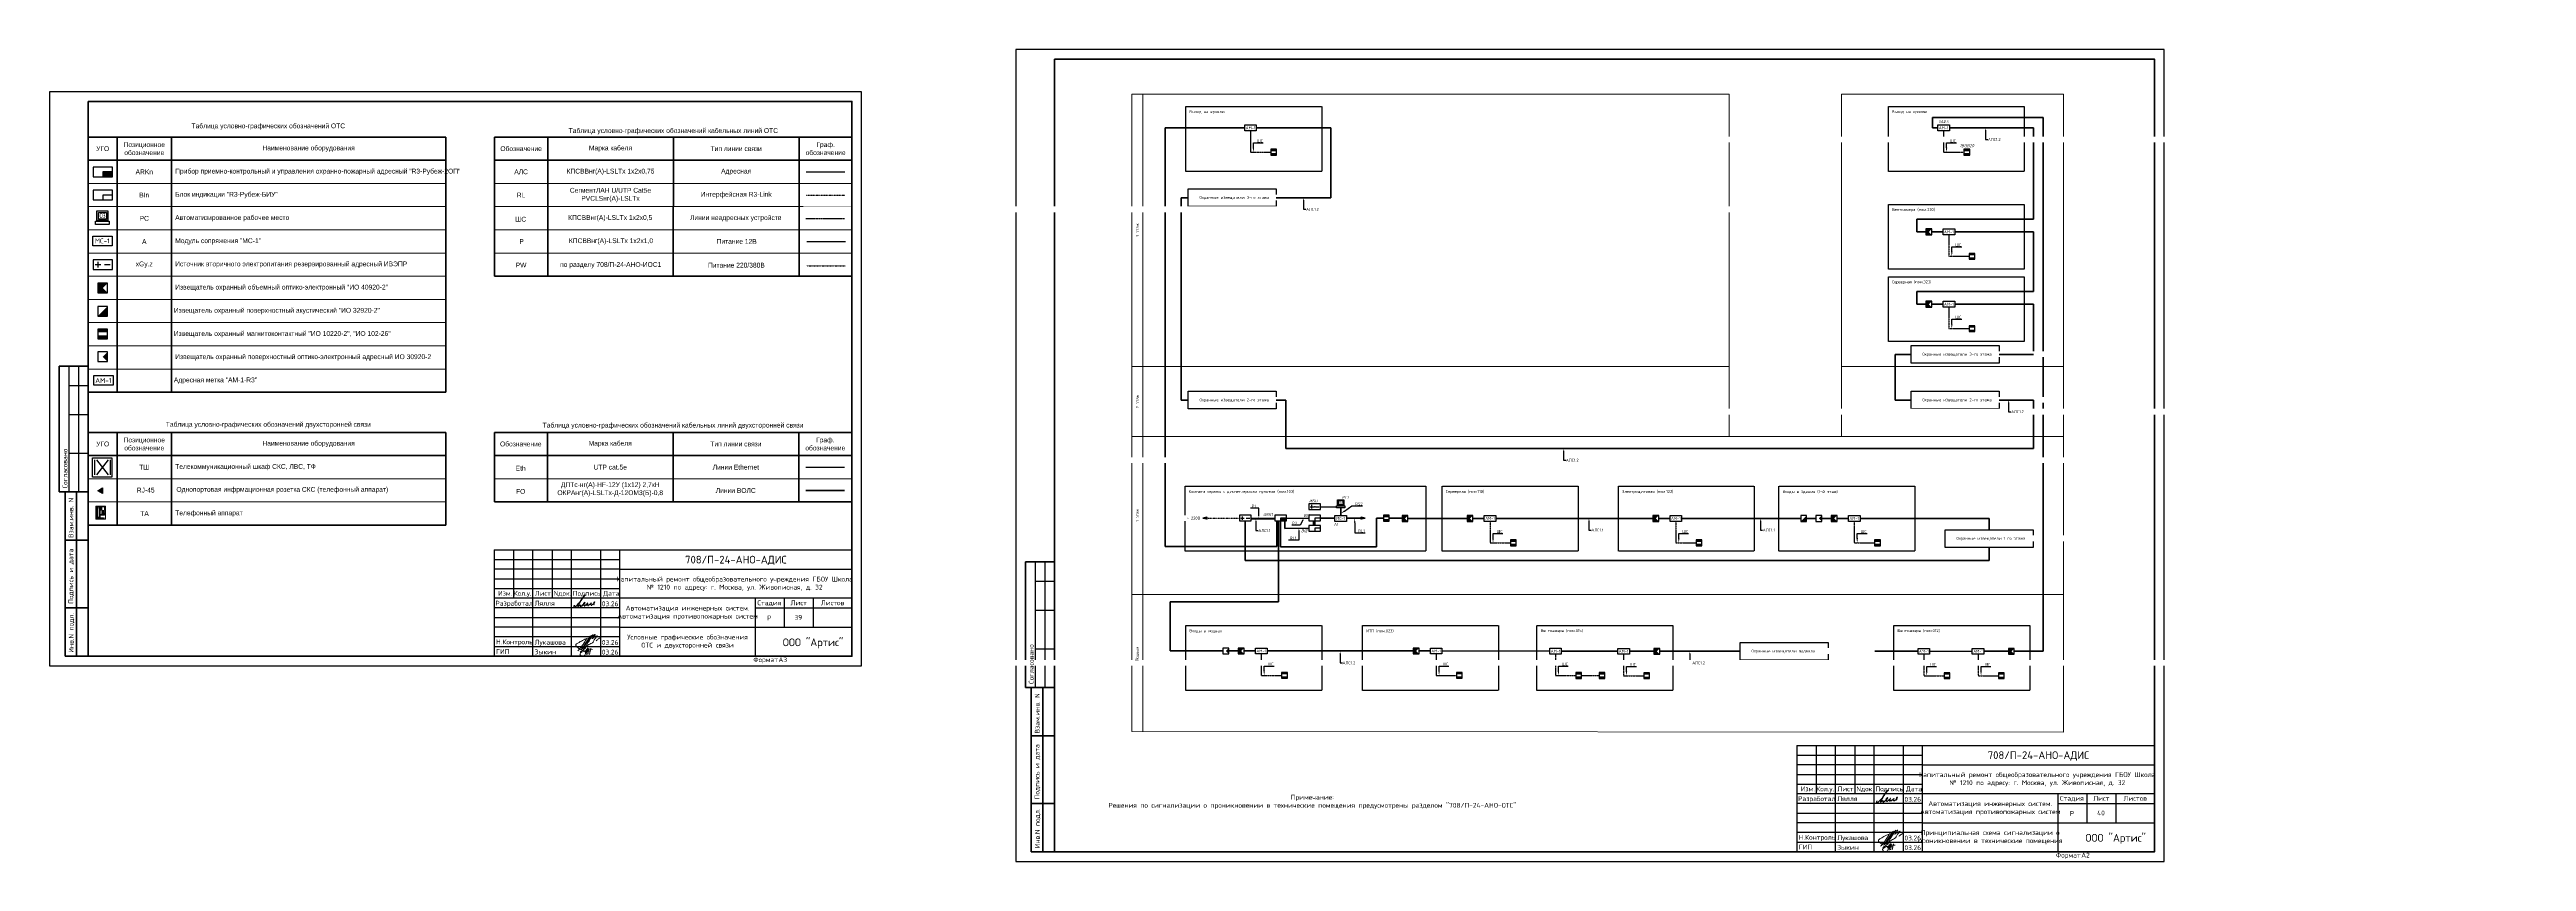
# Model space of a CAD drawing. Header units: millimetres. Extents: x -1073752 to 1436911, y -1379358 to 94781.
# Drawn here: x 551939 to 680054, y -86602 to -44602 of the extents above; entities that cross this region are included whole.
import ezdxf
from ezdxf import colors
from ezdxf.entities.mleader import LeaderData, LeaderLine
from ezdxf.enums import TextEntityAlignment as Align
from ezdxf.math import Vec2, Vec3

# ---------------------------------------------------------------- set-up
doc = ezdxf.new("R2010")
doc.units = ezdxf.units.MM
doc.set_wipeout_variables(frame=1)
for name, pattern in [('HIDDEN', [9.525, 6.35, -3.175]), ('штриховаяX2', [1.5, 1, -0.5]), ('штрихпунктирная', [1, 0.5, -0.25, 0, -0.25])]:
    doc.linetypes.add(name, pattern=pattern)
for name, color, linetype, lineweight in [('_СКС_WA', 1, 'Continuous', 30), ('RC-Выноски', 7, 'Continuous', 0), ('RC-Извещатели_охранные', 5, 'Continuous', 30), ('RC-Источники_электропитания', 7, 'Continuous', 30), ('RC-Линии_связи-Адресные', 5, 'Continuous', 50), ('RC-Линии_связи-Интерфейсные_RS-485', 4, 'Continuous', 40), ('RC-Линии_связи-Питание_12-24В', 1, 'Continuous', 30), ('RC-Линии_связи-Шлейфы_сигнальные', 5, 'штриховаяX2', 30), ('RC-Приборы_управления_и_блоки_индикации', 1, 'Continuous', 30), ('RC-Прочее_оборудование', 1, 'Continuous', 30), ('АР_текст', 250, 'Continuous', 40), ('лс', 5, 'Continuous', 30), ('Основная сплош', 7, 'Continuous', 30), ('ОФ_рамка', 8, 'Continuous', 60), ('СКУД', 1, 'Continuous', 30), ('Текст', 7, 'Continuous', 30)]:
    doc.layers.add(name, color=color, linetype=linetype, lineweight=lineweight)
for name, color, linetype in [('RC-Позиционные_обозначения', 7, 'Continuous'), ('RC-Таблицы', 7, 'Continuous'), ('TEXT1', 7, 'Continuous'), ('Основная', 7, 'Continuous'), ('СОТ', 7, 'Continuous'), ('СС', 4, 'Continuous'), ('Стены', 194, 'Continuous'), ('флажки', 7, 'Continuous')]:
    doc.layers.add(name, color=color, linetype=linetype)
doc.layers.add('ОФ_подписи', color=5, linetype='Continuous', lineweight=13, true_color=0x0000ff)
doc.layers.add('Подписи', color=5, linetype='Continuous', lineweight=18, true_color=0x0000ff)
doc.styles.add('ICOCPEUR', font='isocpeur.ttf', dxfattribs={"height": 250})
doc.styles.add('ISOCPEUR', font='isocpeur.ttf', dxfattribs={"height": 250})
doc.styles.add('Mipgost_5', font='', dxfattribs={"height": 250})
doc.styles.add('PDF ISOCPEUR', font='isocpeur.ttf')
doc.styles.add('RubezhCAD', font='isocpeur.ttf')
doc.styles.get("Standard").update_dxf_attribs({"font": 'arial.ttf'})
doc.styles.add('TIMES', font='times.ttf')
doc.styles.add('XREF1$0$Standard', font='isocpeur.ttf')
doc.styles.get('Mipgost_5').set_extended_font_data('Mipgost')

# ---------------------------------------------------------------- blocks, each defined once
blk = doc.blocks.new('A$C555661E8')
at = {"color": 5, "linetype": 'Continuous', "lineweight": 5, "true_color": 0x000005}
for points in [[(237, 672), (-237, 672), (-247, 662)], [(-247, 662), (-247, 12), (-247, 12)], [(-247, 12), (-237, 0), (-237, 0)], [(-237, 0), (237, 0), (237, 0)], [(-185, 657), (-208, 634), (-208, 634)], [(-208, 634), (-208, 66), (-208, 66)], [(-208, 66), (-185, 38), (-185, 38)], [(-194, 642), (-200, 624), (-200, 624)], [(-156, 581), (-200, 624), (-200, 496)], [(-200, 496), (-189, 473), (-189, 473)], [(-200, 200), (-189, 223), (-174, 247)], [(-200, 73), (-200, 200), (-200, 200)], [(-174, 43), (-194, 53), (-200, 73), (-156, 114)], [(-43, 642), (-63, 652), (-174, 652), (-194, 642)], [(-189, 473), (-174, 450), (-170, 415), (-170, 369)], [(-43, 657), (-185, 657), (-185, 657)], [(-185, 38), (-127, 38), (-127, 38)], [(-151, 591), (-174, 652), (-174, 652)], [(-174, 247), (-170, 280), (-170, 280)], [(-151, 104), (-174, 43), (-174, 43)], [(-127, 43), (-174, 43), (-174, 43)], [(-170, 280), (-170, 369), (-170, 369)], [(-156, 581), (-151, 591), (-151, 591)], [(-156, 369), (-156, 581), (-156, 581)], [(-156, 369), (-156, 114), (-156, 114)], [(-156, 114), (-151, 104), (-151, 104)], [(-40, 624), (-81, 581), (-86, 591), (-151, 591)], [(-151, 104), (-86, 104), (-86, 104)], [(-127, 58), (-113, 58), (-113, 58)], [(-127, 58), (-127, 38), (-127, 38)], [(-127, 41), (-113, 41), (-113, 41)], [(-113, 58), (-113, 38), (-113, 38)], [(-63, 43), (-113, 43), (-113, 43)], [(-113, 38), (-48, 38), (-48, 38)], [(-86, 591), (-63, 652), (-63, 652)], [(-81, 114), (-86, 104), (-63, 43)], [(-81, 369), (-81, 581), (-81, 581)], [(-81, 369), (-81, 114), (-81, 114)], [(-40, 73), (-81, 114), (-81, 114)], [(-48, 473), (-63, 450), (-66, 415), (-66, 369)], [(-66, 280), (-66, 369), (-66, 369)], [(-63, 247), (-66, 280), (-66, 280)], [(-40, 200), (-48, 223), (-63, 247)], [(-63, 43), (-43, 53), (-40, 73)], [(-40, 496), (-48, 473), (-48, 473)], [(-48, 38), (-25, 61), (-25, 61)], [(-25, 634), (-43, 657), (-43, 657)], [(-43, 642), (-40, 624), (-40, 624)], [(-40, 624), (-40, 496), (-40, 496)], [(-40, 73), (-40, 200), (-40, 200)], [(-25, 61), (-25, 634), (-25, 634)], [(41, 242), (3, 242), (3, 212), (41, 212)], [(10, 604), (10, 619), (46, 619), (46, 604)], [(46, 604), (10, 604), (10, 604)], [(10, 591), (46, 591), (46, 591)], [(46, 591), (46, 576), (10, 576), (10, 591)], [(10, 561), (46, 561), (46, 561)], [(10, 549), (10, 561), (10, 561)], [(46, 549), (10, 549), (10, 549)], [(10, 520), (10, 534), (10, 534)], [(10, 534), (46, 534), (46, 534)], [(46, 520), (10, 520), (10, 520)], [(10, 506), (46, 506), (46, 506)], [(46, 506), (46, 491), (10, 491), (10, 506)], [(10, 477), (46, 477), (46, 477)], [(46, 477), (46, 465), (10, 465), (10, 477)], [(10, 35), (10, 61), (56, 61)], [(56, 35), (10, 35), (10, 35)], [(41, 212), (41, 242), (41, 242)], [(46, 561), (46, 549), (46, 549)], [(46, 534), (46, 520), (46, 520)], [(56, 61), (56, 35), (56, 35)], [(61, 629), (61, 453), (61, 453)], [(199, 629), (61, 629), (61, 629)], [(61, 453), (199, 453), (199, 453)], [(71, 397), (71, 369), (71, 369)], [(71, 369), (99, 369), (99, 397), (71, 397)], [(71, 346), (71, 316), (71, 316)], [(99, 346), (71, 346), (71, 346)], [(71, 316), (99, 316), (99, 316)], [(99, 293), (71, 293), (71, 265)], [(71, 265), (99, 265), (99, 265)], [(99, 242), (71, 242), (71, 212), (99, 212)], [(76, 61), (122, 61), (122, 61)], [(122, 35), (76, 35), (76, 61)], [(99, 316), (99, 346), (99, 346)], [(99, 265), (99, 293), (99, 293)], [(99, 212), (99, 242), (99, 242)], [(146, 397), (117, 397), (117, 397)], [(117, 397), (117, 369), (117, 369)], [(117, 369), (146, 369), (146, 369)], [(117, 346), (117, 316), (117, 316)], [(146, 346), (117, 346), (117, 346)], [(117, 316), (146, 316), (146, 316)], [(146, 293), (117, 293), (117, 293)], [(117, 293), (117, 265), (117, 265)], [(117, 265), (146, 265), (146, 265)], [(146, 242), (117, 242), (117, 242)], [(117, 242), (117, 212), (117, 212)], [(117, 212), (146, 212), (146, 212)], [(122, 61), (122, 35), (122, 35)], [(141, 35), (141, 61), (187, 61), (187, 35)], [(187, 35), (141, 35), (141, 35)], [(146, 369), (146, 397), (146, 397)], [(146, 316), (146, 346), (146, 346)], [(146, 265), (146, 293), (146, 293)], [(146, 212), (146, 242), (146, 242)], [(192, 397), (164, 397), (164, 369), (192, 369)], [(164, 346), (164, 316), (164, 316)], [(192, 346), (164, 346), (164, 346)], [(164, 316), (192, 316), (192, 316)], [(192, 293), (164, 293), (164, 265), (192, 265)], [(192, 242), (164, 242), (164, 212), (192, 212)], [(192, 369), (192, 397), (192, 397)], [(192, 316), (192, 346), (192, 346)], [(192, 265), (192, 293), (192, 293)], [(192, 212), (192, 242), (192, 242)], [(199, 453), (199, 629), (199, 629)], [(245, 662), (237, 672), (237, 672)], [(237, 0), (245, 12), (245, 12)], [(245, 12), (245, 662), (245, 662)]]:
    blk.add_lwpolyline(points, dxfattribs=at)
blk = doc.blocks.new('КЦ')
at = {"layer": 'СКУД', "color": 1, "ltscale": 0.01}
for p, q in [((98, 890), (98, 114)), ((193, 890), (807, 114)), ((807, 890), (193, 114)), ((902, 890), (902, 114))]:
    blk.add_line(p, q, dxfattribs=at)
blk.add_lwpolyline([(0, 1000), (1000, 1000), (1000, 0), (0, 0)], close=True, dxfattribs=at)
blk = doc.blocks.new('СКС ТФ')
at = {"layer": '_СКС_WA', "ltscale": 100, "true_color": 0x999b37}
blk.add_hatch(color=55, dxfattribs=at).paths.add_polyline_path([(-164480, 199080), (-164480, 199374), (-164734, 199227)])
at = {"layer": '_СКС_WA', "color": 55, "ltscale": 100, "true_color": 0x999b37}
blk.add_lwpolyline([(-164734, 199227), (-164480, 199374), (-164480, 199080)], close=True, dxfattribs=at)
blk = doc.blocks.new('RC-UGO-IOPO-02')
blk.add_wipeout([(2.5, -2.5), (2.5, 2.5), (-2.5, 2.5), (-2.5, -2.5)]).dxf.layer = 'RC-Извещатели_охранные'
blk.add_wipeout([(-2.5, -2.5), (-2.5, 2.5), (2.5, 2.5), (2.5, -2.5)]).dxf.layer = 'RC-Извещатели_охранные'
at = {"layer": 'RC-Извещатели_охранные'}
h = blk.add_hatch(color=256, dxfattribs=at)
h.dxf.hatch_style = 1
h.paths.add_polyline_path([(2.5, -2.5), (0, 0), (2.5, 2.5), (-2.5, 2.5), (-2.5, -2.5)])
blk.add_lwpolyline([(-2.5, -2.5), (2.5, -2.5), (2.5, 2.5), (-2.5, 2.5)], close=True, dxfattribs=at)
blk.add_attdef('PSTN', text='', height=2.5, dxfattribs=at).set_placement((1, 2.6), align=Align.BOTTOM_LEFT)
blk = doc.blocks.new('RC-UGO-BKI-02')
blk.add_wipeout([(5, -2.5), (5, 2.5), (-5, 2.5), (-5, -2.5)]).dxf.layer = 'RC-Приборы_управления_и_блоки_индикации'
blk.add_wipeout([(-5, -2.5), (-5, 2.5), (5, 2.5), (5, -2.5)]).dxf.layer = 'RC-Приборы_управления_и_блоки_индикации'
at = {"layer": 'RC-Приборы_управления_и_блоки_индикации'}
for p, q in [((5, 0), (0, 0)), ((0, 0), (0, -2.5))]:
    blk.add_line(p, q, dxfattribs=at)
blk.add_lwpolyline([(-5, -2.5), (5, -2.5), (5, 2.5), (-5, 2.5)], close=True, dxfattribs=at)
blk.add_attdef('PSTN', text='', height=2.5, dxfattribs=at).set_placement((6.8, 2.5), align=Align.BOTTOM_CENTER)
blk = doc.blocks.new('RC-UGO-BRP-01')
blk.add_wipeout([(5, -2.5), (5, 2.5), (-5, 2.5), (-5, -2.5)]).dxf.layer = 'RC-Источники_электропитания'
blk.add_wipeout([(-5, -2.5), (-5, 2.5), (5, 2.5), (5, -2.5)]).dxf.layer = 'RC-Источники_электропитания'
at = {"layer": 'RC-Источники_электропитания'}
blk.add_lwpolyline([(-5, -2.5), (5, -2.5), (5, 2.5), (-5, 2.5)], close=True, dxfattribs=at)
for points in [[(-3.9, 0), (-0.9, 0)], [(-2.4, -1.5), (-2.4, 1.5)], [(0.9, 0), (3.9, 0)]]:
    blk.add_lwpolyline(points, dxfattribs=at)
blk.add_point((0, 0), dxfattribs=at)
blk.add_attdef('PSTN', text='', height=2.5, dxfattribs=at).set_placement((6.1, 2.4), align=Align.BOTTOM_CENTER)
blk = doc.blocks.new('RC-UGO-PC-02')
blk.add_wipeout([(-3.5, -2.7), (-3.5, -4.5), (3.5, -4.5), (3.5, -2.7)]).dxf.layer = 'RC-Приборы_управления_и_блоки_индикации'
blk.add_wipeout([(-2.8, 2.5), (-2.8, -2.5), (2.8, -2.5), (2.8, 2.5)]).dxf.layer = 'RC-Приборы_управления_и_блоки_индикации'
at = {"layer": 'RC-Приборы_управления_и_блоки_индикации'}
for points in [[(-2.8, 2.5), (2.8, 2.5), (2.8, -2.5), (-2.8, -2.5)], [(-2, 1.7), (2.1, 1.7), (2.1, -1.8), (-2, -1.8)], [(-3.5, -2.7), (3.5, -2.7), (3.5, -4.5), (-3.5, -4.5)]]:
    blk.add_lwpolyline(points, close=True, dxfattribs=at)
at = {"layer": 'RC-Приборы_управления_и_блоки_индикации', "ltscale": 100, "style": 'ISOCPEUR', "width": 0.7}
blk.add_text('ОЗ', height=2.5, dxfattribs=at).set_placement((0.1, 0.1), align=Align.MIDDLE)
at = {"layer": 'RC-Приборы_управления_и_блоки_индикации'}
blk.add_attdef('PSTN', text='', height=2.5, dxfattribs=at).set_placement((1.1, 2.6), align=Align.BOTTOM_LEFT)
blk = doc.blocks.new('RC-UGO-IP12-03')
blk.add_wipeout([(-5, 2.5), (-5, -2.5), (5, -2.5), (5, 2.5)]).dxf.layer = 'RC-Источники_электропитания'
at = {"layer": 'RC-Источники_электропитания'}
blk.add_lwpolyline([(-5, -2.5), (5, -2.5), (5, 2.5), (-5, 2.5)], close=True, dxfattribs=at)
for points in [[(-3.9, 0), (-0.9, 0)], [(-2.4, -1.5), (-2.4, 1.5)], [(0.9, 0), (3.9, 0)]]:
    blk.add_lwpolyline(points, dxfattribs=at)
blk.add_attdef('PSTN', text='', height=2.5, dxfattribs=at).set_placement((6.1, 2.4), align=Align.BOTTOM_CENTER)
blk = doc.blocks.new('RC-UGO-IOM-01')
at = {"layer": 'RC-Извещатели_охранные'}
blk.add_point((0, 0), dxfattribs=at)
blk.add_wipeout([(2.5, -2.5), (2.5, 2.5), (-2.5, 2.5), (-2.5, -2.5)]).dxf.layer = 'RC-Извещатели_охранные'
blk.add_wipeout([(-2.5, -2.5), (-2.5, 2.5), (2.5, 2.5), (2.5, -2.5)]).dxf.layer = 'RC-Извещатели_охранные'
h = blk.add_hatch(color=256, dxfattribs=at)
h.dxf.hatch_style = 1
h.paths.add_polyline_path([(2.5, 0.8), (2.5, 2.5), (-2.5, 2.5), (-2.5, 0.8)])
h = blk.add_hatch(color=256, dxfattribs=at)
h.dxf.hatch_style = 1
h.paths.add_polyline_path([(2.5, -2.5), (2.5, -0.8), (-2.5, -0.8), (-2.5, -2.5)])
blk.add_lwpolyline([(-2.5, -2.5), (2.5, -2.5), (2.5, 2.5), (-2.5, 2.5)], close=True, dxfattribs=at)
blk.add_attdef('PSTN', text='', height=2.5, dxfattribs=at).set_placement((1, 2.6), align=Align.BOTTOM_LEFT)
blk = doc.blocks.new('RC-UGO-PPK-01')
blk.add_wipeout([(5, -2.5), (5, 2.5), (-5, 2.5), (-5, -2.5)]).dxf.layer = 'RC-Приборы_управления_и_блоки_индикации'
blk.add_wipeout([(-5, -2.5), (-5, 2.5), (5, 2.5), (5, -2.5)]).dxf.layer = 'RC-Приборы_управления_и_блоки_индикации'
at = {"layer": 'RC-Приборы_управления_и_блоки_индикации'}
h = blk.add_hatch(color=256, dxfattribs=at)
h.dxf.hatch_style = 1
h.paths.add_polyline_path([(5, -2.5), (5, 0), (0, 0), (0, -2.5)])
blk.add_lwpolyline([(-5, -2.5), (5, -2.5), (5, 2.5), (-5, 2.5)], close=True, dxfattribs=at)
for points in [[(5, 0), (0, 0), (0, -2.5)], [(0, 0), (5, 0)]]:
    blk.add_lwpolyline(points, dxfattribs=at)
blk.add_attdef('PSTN', text='', height=1.5, dxfattribs=at).set_placement((5, 2.5), align=Align.BOTTOM_CENTER)
blk = doc.blocks.new('*U2907')
at = {"lineweight": 50}
for p, q in [((5, 155), (20, 155)), ((5, 155), (5, 90)), ((5, 90), (20, 90)), ((8, 5), (8, 90)), ((14, 5), (14, 90)), ((8, 65), (20, 65)), ((8, 30), (20, 30)), ((8, 5), (20, 5))]:
    blk.add_line(p, q, dxfattribs=at)
for p, q in [((10, 155), (10, 90)), ((15, 155), (15, 90)), ((10, 145), (20, 145)), ((10, 130), (20, 130)), ((10, 110), (20, 110))]:
    blk.add_line(p, q)
blk.add_lwpolyline([(0, 0), (594, 0), (594, 420), (0, 420)], close=True)
blk.add_lwpolyline([(20, 415), (589, 415), (589, 5), (20, 5)], close=True, dxfattribs=at)
at = {"style": 'XREF1$0$Standard'}
for s, p in [('Согласовано', (8, 102.1)), ('Взам.инв. N', (11.1, 76.6)), ('Подпись и дата', (11, 46.4)), ('Инв.N подл.', (11.2, 17.1))]:
    blk.add_text(s, height=2.5, rotation=90, dxfattribs=at).set_placement(p, align=Align.MIDDLE_CENTER)
blk.add_text('Формат', height=2.5, dxfattribs=at).set_placement((538, 2))
blk.add_text('А2', height=2.5, dxfattribs=at).set_placement((555.5, 2), align=Align.RIGHT)
for tag, p in [('СОГЛАСОВАНО_ДАТА2', (14.4, 145.6)), ('СОГЛАСОВАНО_ДАТА3', (19.4, 145.6)), ('СОГЛАСОВАНО_ФАМИЛИЯ2', (14.4, 110.6)), ('СОГЛАСОВАНО_ФАМИЛИЯ3', (19.4, 110.6)), ('СОГЛАСОВАНО_ДОЛЖНОСТЬ2', (14.4, 90.6)), ('СОГЛАСОВАНО_ДОЛЖНОСТЬ3', (19.4, 90.6))]:
    blk.add_attdef(tag, p, '', height=2.5, rotation=90, dxfattribs=at)
for tag, p in [('ВЗАМ_ИНВ_НОМЕР', (19.4, 77.5)), ('ИНВ_N_ПОДЛ', (19.4, 17.5))]:
    blk.add_attdef(tag, text='', height=2.5, rotation=90, dxfattribs=at).set_placement(p, align=Align.CENTER)
blk.add_attdef('ИНВ_ДАТА', text='', height=2.5, rotation=90, dxfattribs=at).set_placement((19.4, 63.8), align=Align.RIGHT)
blk = doc.blocks.new('RC-UGO-AM-01')
at = {"layer": 'RC-Прочее_оборудование'}
blk.add_point((0, 0), dxfattribs=at)
blk.add_wipeout([(5, 2.5), (5, -2.5), (-5, -2.5), (-5, 2.5)]).dxf.layer = 'RC-Прочее_оборудование'
blk.add_wipeout([(-5, -2.5), (-5, 2.5), (5, 2.5), (5, -2.5)]).dxf.layer = 'RC-Прочее_оборудование'
blk.add_lwpolyline([(-5, 2.5), (5, 2.5), (5, -2.5), (-5, -2.5), (-5, 2.5)], close=True, dxfattribs=at)
blk.add_lwpolyline([(-5, 2.5), (-5, 2.5)], dxfattribs=at)
blk.add_lwpolyline([(-5, 2.5), (-5, 2.5)], dxfattribs=at)
at = {"layer": 'RC-Прочее_оборудование', "ltscale": 100, "style": 'ISOCPEUR', "width": 0.9}
blk.add_text('АМ-1', height=2.5, dxfattribs=at).set_placement((0, 0), align=Align.MIDDLE)
at = {"layer": 'RC-Прочее_оборудование'}
blk.add_attdef('PSTN', text='', height=2.5, dxfattribs=at).set_placement((2.3, 2.4), align=Align.BOTTOM_LEFT)
blk = doc.blocks.new('RC-UGO-IOZ-02')
blk.add_wipeout([(2.5, -2.5), (2.5, 2.5), (-2.5, 2.5), (-2.5, -2.5)]).dxf.layer = 'RC-Извещатели_охранные'
blk.add_wipeout([(-2.5, -2.5), (-2.5, 2.5), (2.5, 2.5), (2.5, -2.5)]).dxf.layer = 'RC-Извещатели_охранные'
at = {"layer": 'RC-Извещатели_охранные'}
h = blk.add_hatch(color=256, dxfattribs=at)
h.dxf.hatch_style = 1
h.paths.add_polyline_path([(2.5, -2.5), (2.5, 2.5), (0, 0), (-2.5, -2.5)])
blk.add_lwpolyline([(-2.5, -2.5), (2.5, -2.5), (2.5, 2.5), (-2.5, 2.5)], close=True, dxfattribs=at)
blk.add_attdef('PSTN', text='', height=2.5, dxfattribs=at).set_placement((1, 2.6), align=Align.BOTTOM_LEFT)
blk = doc.blocks.new('180947228')
at = {"layer": 'RC-Линии_связи-Питание_12-24В', "ltscale": 100}
blk.add_line((-10, 0), (10, 0), dxfattribs=at)
blk = doc.blocks.new('RC-UGO-BKI-01')
blk.add_wipeout([(5, -2.5), (5, 2.5), (-5, 2.5), (-5, -2.5)]).dxf.layer = 'RC-Приборы_управления_и_блоки_индикации'
blk.add_wipeout([(-5, -2.5), (-5, 2.5), (5, 2.5), (5, -2.5)]).dxf.layer = 'RC-Приборы_управления_и_блоки_индикации'
at = {"layer": 'RC-Приборы_управления_и_блоки_индикации'}
for p, q in [((5, 0), (0, 0)), ((0, 0), (0, -2.5))]:
    blk.add_line(p, q, dxfattribs=at)
blk.add_lwpolyline([(-5, -2.5), (5, -2.5), (5, 2.5), (-5, 2.5)], close=True, dxfattribs=at)
blk.add_attdef('PSTN', text='', height=2.5, dxfattribs=at).set_placement((6.3, 2.4), align=Align.BOTTOM_CENTER)
blk = doc.blocks.new('RC-UGO-IOPPA-01')
blk.add_wipeout([(2.5, -2.5), (2.5, 2.5), (-2.5, 2.5), (-2.5, -2.5)]).dxf.layer = 'RC-Извещатели_охранные'
blk.add_wipeout([(-2.5, -2.5), (-2.5, 2.5), (2.5, 2.5), (2.5, -2.5)]).dxf.layer = 'RC-Извещатели_охранные'
at = {"layer": 'RC-Извещатели_охранные'}
h = blk.add_hatch(color=256, dxfattribs=at)
h.dxf.hatch_style = 1
h.paths.add_polyline_path([(2.5, -2.5), (2.5, 2.5), (0, 0)])
blk.add_lwpolyline([(-2.5, -2.5), (2.5, -2.5), (2.5, 2.5), (-2.5, 2.5)], close=True, dxfattribs=at)
blk.add_attdef('PSTN', text='', height=2.5, dxfattribs=at).set_placement((1, 2.6), align=Align.BOTTOM_LEFT)
blk = doc.blocks.new('*U8')
at = {"lineweight": 50}
for p, q in [((5, 155), (20, 155)), ((5, 155), (5, 90)), ((5, 90), (20, 90)), ((8, 5), (8, 90)), ((14, 5), (14, 90)), ((8, 65), (20, 65)), ((8, 30), (20, 30)), ((8, 5), (20, 5))]:
    blk.add_line(p, q, dxfattribs=at)
for p, q in [((10, 155), (10, 90)), ((15, 155), (15, 90)), ((10, 145), (20, 145)), ((10, 130), (20, 130)), ((10, 110), (20, 110))]:
    blk.add_line(p, q)
blk.add_lwpolyline([(0, 0), (420, 0), (420, 297), (0, 297)], close=True)
blk.add_lwpolyline([(20, 292), (415, 292), (415, 5), (20, 5)], close=True, dxfattribs=at)
at = {"style": 'XREF1$0$Standard'}
for s, p in [('Согласовано', (8, 102.1)), ('Взам.инв. N', (11.1, 76.6)), ('Подпись и дата', (11, 46.4)), ('Инв.N подл.', (11.2, 17.1))]:
    blk.add_text(s, height=2.5, rotation=90, dxfattribs=at).set_placement(p, align=Align.MIDDLE_CENTER)
blk.add_text('Формат', height=2.5, dxfattribs=at).set_placement((364, 2))
blk.add_text('А3', height=2.5, dxfattribs=at).set_placement((381.5, 2), align=Align.RIGHT)
for tag, p in [('СОГЛАСОВАНО_ДАТА2', (14.4, 145.6)), ('СОГЛАСОВАНО_ДАТА3', (19.4, 145.6)), ('СОГЛАСОВАНО_ФАМИЛИЯ2', (14.4, 110.6)), ('СОГЛАСОВАНО_ФАМИЛИЯ3', (19.4, 110.6)), ('СОГЛАСОВАНО_ДОЛЖНОСТЬ2', (14.4, 90.6)), ('СОГЛАСОВАНО_ДОЛЖНОСТЬ3', (19.4, 90.6))]:
    blk.add_attdef(tag, p, '', height=2.5, rotation=90, dxfattribs=at)
for tag, p in [('ВЗАМ_ИНВ_НОМЕР', (19.4, 77.5)), ('ИНВ_N_ПОДЛ', (19.4, 17.5))]:
    blk.add_attdef(tag, text='', height=2.5, rotation=90, dxfattribs=at).set_placement(p, align=Align.CENTER)
blk.add_attdef('ИНВ_ДАТА', text='', height=2.5, rotation=90, dxfattribs=at).set_placement((19.4, 63.8), align=Align.RIGHT)
blk = doc.blocks.new('П_Зыкин')
at = {"layer": 'ОФ_подписи', "color": 152, "ltscale": 100, "true_color": 0x0061c2, "transparency": 33554687}
for p, q in [((142, 249), (62, -174)), ((102, 37), (218, 37)), ((258, 249), (178, -174))]:
    blk.add_line(p, q, dxfattribs=at)
blk.add_lwpolyline([(-462, 273), (-74, 273), (-446, -30)], dxfattribs=at)
for centre, radius, start, end in [((-271, -94), 186, 314.23929, 159.93483), ((345, -1372), 1523, 88.87583, 117.8788), ((1109, -252), 1204, 158.75935, 174.23097), ((-1024, 224), 1068, 337.81444, 2.88593), ((-849, 72), 852, 342.83077, 7.48151), ((-9, 182), 4.48, 8.96906, 155.65511), ((-643, 22), 732, 344.4555, 20.46196), ((-318, -169), 151, 108.7568, 173.42509), ((-287, -115), 185, 191.53585, 322.35119)]:
    blk.add_arc(centre, radius, start, end, dxfattribs=at)
blk = doc.blocks.new('П_Лукашова')
at = {"layer": 'ОФ_подписи', "color": 152, "true_color": 0x0061c2}
for p, q in [((221, 339), (-221, -339)), ((286, 371), (-156, -307)), ((283, 370), (218, 338))]:
    blk.add_line(p, q, dxfattribs=at)
for points in [[(-221, -339), (-276, -344), (-368, -289), (-446, -221), (-505, -166), (-522, -116), (-412, -16), (-295, 56), (-173, 120), (-49, 179), (33, 216), (87, 237), (52, 221), (11, 167), (-59, 51), (-126, -52), (-177, -132), (-256, -231), (-409, -409)], [(360, 20), (294, -18), (203, -65), (91, -124), (-73, -248)], [(366, 415), (236, 213), (85, -37), (-50, -300)], [(221, 301), (344, 360), (434, 401), (475, 416), (464, 395), (420, 336), (342, 232), (310, 203), (337, 221), (420, 283), (490, 322), (558, 352), (576, 358), (491, 240), (403, 113), (374, 49), (360, 20)], [(530, 102), (646, 199), (748, 254)]]:
    blk.add_spline(points, degree=3, dxfattribs=at)
blk = doc.blocks.new('A$C11203D1A')
at = {"layer": 'Подписи', "lineweight": 25}
blk.add_lwpolyline([(0.2, 1.1), (0.1, 0.9), (0, 0.5), (0, 0.3), (0.1, 0.1), (0.2, 0), (0.3, 0), (0.5, 0.1), (0.7, 0.2), (0.9, 0.4), (1.8, 1.3), (2.6, 2.1), (3.2, 2.8), (3.8, 3.6), (4.4, 4.6), (5, 5.4), (5.4, 6), (5.7, 6.5), (5.8, 6.5), (5.7, 6.3), (4.7, 5.1), (3.8, 3.8), (2.7, 1.9), (2.4, 1.3), (2.1, 0.9), (2.1, 0.7), (2, 0.6), (2, 0.5), (2.1, 0.4), (2.1, 0.4), (2.2, 0.4), (2.3, 0.5), (2.5, 0.7), (2.8, 0.9), (3.1, 1.1), (3.2, 1.2), (3.3, 1.2), (3.3, 1.2), (3.3, 1.1), (3.2, 0.9), (3.2, 0.8), (3.2, 0.7), (3.3, 0.6), (3.3, 0.5), (3.4, 0.5), (3.5, 0.5), (3.7, 0.6), (3.9, 0.7), (4.2, 0.8), (4.6, 1.2), (4.8, 1.4), (5, 1.5), (5.2, 1.7), (5.5, 2), (5.6, 2.2), (5.7, 2.3), (5.8, 2.4), (5.7, 2.5), (5.7, 2.6), (5.6, 2.6), (5.5, 2.5), (5.3, 2.4), (5.1, 2.2), (5, 2), (4.9, 1.9), (4.9, 1.7), (4.9, 1.7), (4.9, 1.6), (5, 1.7), (5.1, 1.7), (5.2, 1.8), (5.2, 1.8), (5.3, 1.8), (5.3, 1.8), (5.3, 1.8), (5.3, 1.7), (5.2, 1.6), (5.1, 1.5), (5, 1.3), (5, 1.2), (5, 1.2), (5, 1.1), (5, 1.1), (5.1, 1.1), (5.1, 1.1), (5.1, 1.1), (5.2, 1.1), (5.2, 1.1), (5.3, 0.9), (5.3, 0.8), (5.4, 0.8), (5.4, 0.8), (5.5, 0.8), (5.6, 0.8), (5.9, 1), (6.1, 1.2), (6.4, 1.5), (6.7, 1.7), (6.9, 1.9), (7.1, 2.1), (7.2, 2.3), (7.2, 2.3), (7.2, 2.3), (7.2, 2.3), (7.2, 2.3), (7.1, 2.2), (6.8, 1.6), (6.7, 1.4), (6.6, 1.3), (6.6, 1.2), (6.6, 1.2), (6.6, 1.1), (6.6, 1.1), (6.7, 1.1), (6.7, 1.1), (6.8, 1.2), (6.9, 1.3), (7, 1.3), (7.1, 1.3), (7.2, 1.4), (7.2, 1.3), (7.3, 1.3), (7.3, 1.2), (7.3, 1.1), (7.3, 1.1), (7.3, 1), (7.4, 1), (7.4, 1), (7.5, 1), (7.6, 1.1), (7.7, 1.2), (7.9, 1.3), (8.1, 1.5), (8.4, 1.7), (8.6, 2), (8.8, 2.1), (8.9, 2.2), (9, 2.2), (9, 2.3), (9, 2.3), (9, 2.3), (9, 2.3), (9, 2.3), (8.9, 2.2), (8.7, 1.8), (8.6, 1.6), (8.5, 1.5), (8.5, 1.4), (8.5, 1.4), (8.6, 1.3), (8.6, 1.3), (8.7, 1.4), (8.7, 1.4), (8.8, 1.4), (8.9, 1.4), (8.9, 1.4), (8.9, 1.3), (9, 1.2), (9, 1.1), (9, 1.1), (9.1, 1.1), (9.2, 1.1), (9.2, 1.1), (9.3, 1.2), (9.6, 1.4), (9.9, 1.6), (10.2, 1.9), (10.4, 2.1), (10.6, 2.3), (10.7, 2.5), (10.8, 2.6), (10.8, 2.7), (10.7, 2.8), (10.7, 2.8), (10.6, 2.8), (10.5, 2.7), (10.4, 2.5), (10.3, 2.4), (10.3, 2.2), (10.3, 2.1), (10.3, 1.8), (10.3, 1.7), (10.4, 1.6), (10.4, 1.5), (10.5, 1.4)], dxfattribs=at)
blk = doc.blocks.new('Штамп')
at = {"layer": 'Основная'}
for p, q in [((-18500, 5000), (-12000, 5000)), ((-12000, 4500), (-18500, 4500)), ((-18500, 4000), (-12000, 4000)), ((-12000, 2500), (-18500, 2500)), ((-18500, 2000), (-12000, 2000)), ((-12000, 1500), (-18500, 1500)), ((-12000, 1000), (-18500, 1000)), ((-18500, 500), (-12000, 500))]:
    blk.add_line(p, q, dxfattribs=at)
at = {"layer": 'Основная сплош'}
for p, q in [((-18500, 5500), (0, 5500)), ((-18500, 5500), (-18500, 0)), ((-17500, 5500), (-17500, 3000)), ((-16500, 0), (-16500, 5500)), ((-15500, 5500), (-15500, 3000)), ((-14500, 0), (-14500, 5500)), ((-13000, 5500), (-13000, 0)), ((-12000, 0), (-12000, 5500)), ((-12000, 4500), (0, 4500)), ((-18500, 3500), (-12000, 3500)), ((0, 3000), (-18500, 3000)), ((-5000, 3000), (-5000, 0)), ((-3500, 3000), (-3500, 1500)), ((-2000, 3000), (-2000, 1500)), ((-12000, 1500), (0, 1500)), ((-5000, 2500), (0, 2500))]:
    blk.add_line(p, q, dxfattribs=at)
at = {"transparency": 33554687, "xscale": 100, "yscale": 100, "zscale": 100}
blk.add_blockref('A$C11203D1A', (-14379, 2533), dxfattribs=at)
at = {"layer": 'ОФ_подписи', "color": 5}
for name, p, xscale, yscale, zscale in [('П_Лукашова', (-13755, 700), 1.010226427429054, 1.010226427429054, 1.010226427429054), ('П_Зыкин', (-13706, 228), 0.7621923841183493, 0.7621923841183493, 0.7621923841183493)]:
    blk.add_blockref(name, p, dxfattribs=dict(at, xscale=xscale, yscale=yscale, zscale=zscale))
at = {"transparency": 33554687, "insert": (-8500, 2250), "char_height": 250, "width": 7000, "attachment_point": 5, "style": 'PDF ISOCPEUR'}
blk.add_mtext('Автоматизация инженерных систем. Автоматизация противопожарных систем', dxfattribs=at)
at = {"layer": 'АР_текст', "color": 7, "transparency": 33554687, "insert": (-2009, 668), "char_height": 400, "width": 7750, "attachment_point": 5, "style": 'RubezhCAD'}
blk.add_mtext('{\\C0;ООО "Артис"}', dxfattribs=at)
at = {"layer": 'Текст', "color": 0, "style": 'RubezhCAD'}
blk.add_text('708/П-24-АНО-АДИС', height=400, dxfattribs=at).set_placement((-6000, 4798), align=Align.CENTER)
at = {"layer": 'Текст', "style": 'ICOCPEUR'}
for s, p in [('Разработал', (-18441, 2620)), ('Лялля', (-16408, 2622)), ('03.26', (-12934, 2590)), ('Н.Контроль', (-18407, 620)), ('ГИП', (-18407, 120)), ('Лукашова', (-16408, 602)), ('Зыкин', (-16408, 102)), ('03.26', (-12934, 590)), ('03.26', (-12934, 90))]:
    blk.add_text(s, height=250, dxfattribs=at).set_placement(p)
at = {"layer": 'Текст', "linetype": 'Continuous', "style": 'RubezhCAD'}
for s, p in [('Изм.', (-18302, 3131)), ('Кол.у.', (-17500, 3131)), ('Лист', (-16402, 3131)), ('Nдок.', (-15424, 3131)), ('Подпись', (-14434, 3131)), ('Дата', (-12857, 3131))]:
    blk.add_text(s, height=250, dxfattribs=at).set_placement(p)
at = {"layer": 'Текст', "color": 7, "linetype": 'Continuous', "style": 'RubezhCAD'}
for s, p in [('Стадия', (-4273, 2640)), ('Лист', (-2750, 2640)), ('Листов', (-1000, 2640))]:
    blk.add_text(s, height=250, dxfattribs=at).set_placement(p, align=Align.CENTER)
at = {"layer": 'Текст', "color": 7, "style": 'RubezhCAD'}
blk.add_text('Р', height=250, dxfattribs=at).set_placement((-4273, 1857), align=Align.CENTER)
at = {"layer": 'Текст', "ltscale": 100, "insert": (-6063, 3750), "char_height": 250, "attachment_point": 5, "style": 'RubezhCAD'}
blk.add_mtext_dynamic_manual_height_columns('\\pi-3.125;Капитальный ремонт общеобразовательного учреждения ГБОУ Школа{\\H1.25x; }\\P№ 1210 по адресу: г. Москва, ул. Живописная, д. 32{\\H1.21604x; }\\P', width=11832.53, gutter_width=1250, heights=[1893], dxfattribs=at)
at = {"layer": 'Текст', "ltscale": 100, "style": 'RubezhCAD'}
blk.add_attdef('ЛИСТОВ', text='', height=250, dxfattribs=at).set_placement((-1000, 1857), align=Align.CENTER)
at = {"layer": 'Текст', "ltscale": 100, "style": 'TIMES'}
blk.add_attdef('НАЗВАНИЕ', text='', height=250, dxfattribs=at).set_placement((-8500, 750), align=Align.MIDDLE_CENTER)

msp = doc.modelspace()

# ---------------------------------------------------------------- linework, layer by layer
at = {"color": 4, "linetype": 'штрихпунктирная', "lineweight": 30, "ltscale": 4}
msp.add_line((591078.7, -52129.5), (593078.7, -52129.5), dxfattribs=at)
msp.add_lwpolyline([(591089.7, -55788.5), (593089.7, -55788.5)], dxfattribs=at)
at = {"layer": 'RC-Линии_связи-Адресные'}
for p, q in [((654552.6, -48654.5), (654552.6, -53368.7)), ((610472.2, -62736.4), (610472.2, -52268.6)), ((654552.6, -54035.3), (654552.6, -57110.4)), ((654552.6, -57777), (654552.6, -60374.5)), ((647393.1, -60374.5), (647393.1, -62736.4)), ((654552.6, -65246.2), (615877.8, -65246.2)), ((615616.4, -70321.5), (615616.4, -68989.7)), ((652264.2, -71034.2), (613777.5, -71034.2)), ((615496.2, -73167.1), (609905.2, -73167.1)), ((609905.2, -73167.1), (609905.2, -75713.7))]:
    msp.add_line(p, q, dxfattribs=at)
at = {"layer": 'RC-Линии_связи-Адресные', "color": 1, "lineweight": 30, "ltscale": 100, "transparency": 33554687}
msp.add_line((591063.7, -66206.9), (593063.7, -66206.9), dxfattribs=at)
at = {"layer": 'RC-Линии_связи-Адресные', "color": 32, "true_color": 0xcd6928}
msp.add_line((591056.7, -67413.4), (593056.7, -67413.4), dxfattribs=at)
at = {"layer": 'RC-Линии_связи-Адресные', "ltscale": 100}
for p, q in [((613777.5, -68839.7), (613777.5, -69753.9)), ((614077.5, -68886.5), (615316.4, -68886.5)), ((615616.4, -68839.7), (615916.4, -68792.9)), ((615616.4, -68839.7), (615916.4, -68792.9)), ((615630, -68689.7), (615630, -68689.7)), ((613777.5, -71034.2), (613777.5, -69753.9))]:
    msp.add_line(p, q, dxfattribs=at)
at = {"layer": 'RC-Линии_связи-Интерфейсные_RS-485', "ltscale": 100}
for p, q in [((615616.4, -68839.7), (615616.4, -68989.7)), ((615825.1, -68989.7), (615825.1, -69371.8)), ((617379.1, -68839.7), (617679.1, -68839.7)), ((617379.1, -68989.7), (617379.1, -68839.7)), ((617379.1, -69366.5), (617379.1, -68989.7)), ((617679.1, -68839.7), (618421.6, -68839.7)), ((618721.2, -68839.7), (618421.6, -68839.7)), ((618633.3, -68839.7), (619995.9, -68839.7)), ((618721.2, -68839.7), (619020.8, -68839.7))]:
    msp.add_line(p, q, dxfattribs=at)
at = {"layer": 'RC-Линии_связи-Питание_12-24В', "ltscale": 100}
for p, q in [((613777.5, -68839.7), (614077.5, -68847.2)), ((614077.5, -68847.2), (615316.4, -68847.2)), ((615616.4, -68839.7), (615316.4, -68847.2)), ((615616.4, -68839.7), (615916.4, -68878)), ((615916.4, -68839.7), (617079, -68839.7)), ((617379.1, -68839.7), (617079, -68878)), ((617379.1, -68839.7), (617225.7, -68989.7)), ((617304.3, -68989.7), (617304.3, -69216.5)), ((617379.1, -69366.5), (617225.7, -69216.5))]:
    msp.add_line(p, q, dxfattribs=at)
at = {"layer": 'RC-Линии_связи-Шлейфы_сигнальные', "ltscale": 3.5}
for p, q in [((614056.7, -48654.5), (614056.7, -49914.5)), ((649908.2, -48654.5), (649908.2, -49914.5)), ((614056.7, -49914.5), (615256.7, -49914.5)), ((649908.2, -49914.5), (651108.3, -49914.5)), ((591057.7, -53336.1), (593057.7, -53336.1)), ((650179.4, -54035.3), (650179.4, -55295.3)), ((650179.4, -55295.3), (651379.4, -55295.3)), ((650179.4, -57777), (650179.4, -59037.1)), ((650179.4, -59037.1), (651379.4, -59037.1)), ((626450.8, -68857.6), (626450.8, -70117.7)), ((636056.6, -68857.6), (636056.6, -70117.7)), ((645286.6, -68857.7), (645286.6, -70117.7)), ((626450.8, -70117.7), (627650.9, -70117.7)), ((636056.6, -70117.7), (637256.6, -70117.7)), ((645286.6, -70117.7), (646486.6, -70117.7)), ((614612.2, -75713.7), (614612.2, -76973.8)), ((623660.4, -75713.7), (623660.4, -76973.8)), ((629833.7, -75725.4), (629833.7, -76985.4)), ((633352.6, -75731.1), (633352.6, -76991.1)), ((648882.1, -75731.1), (648882.1, -76991.1)), ((651692.1, -75731.1), (651692.1, -76991.1)), ((614612.2, -76973.8), (615812.2, -76973.8)), ((623660.4, -76973.8), (624860.5, -76973.8)), ((629833.7, -76985.4), (631033.8, -76985.4)), ((631033.8, -76985.4), (632233.8, -76985.4)), ((633352.6, -76991.1), (634552.6, -76991.1)), ((648882.1, -76991.1), (650082.2, -76991.1)), ((651692.1, -76991.1), (652892.2, -76991.1))]:
    msp.add_line(p, q, dxfattribs=at)
at = {"layer": 'RC-Прочее_оборудование'}
msp.add_point((618592.7, -68840.9), dxfattribs=at)
at = {"layer": 'RC-Таблицы', "linetype": 'Continuous', "lineweight": 50}
for p, q in [((553938.7, -49129.5), (572438.7, -49129.5)), ((558238.7, -49129.5), (558238.7, -62329.5)), ((574953.7, -49129.5), (593438.7, -49129.5)), ((574953.7, -49129.5), (574958, -56329.5)), ((577703.7, -49129.5), (577703.7, -56329.5)), ((584203.7, -49129.5), (584197.4, -56329.5)), ((590703.7, -49129.5), (590703.7, -56329.5)), ((593438.7, -49129.5), (593433.1, -56293.3)), ((553938.7, -50329.5), (572438.7, -50329.5)), ((574953.7, -50329.5), (593438.7, -50329.5)), ((574955.1, -56329.5), (593438.7, -56329.5)), ((553938.7, -62329.5), (572438.7, -62329.5))]:
    msp.add_line(p, q, dxfattribs=at)
at = {"layer": 'RC-Таблицы', "linetype": 'Continuous', "lineweight": 20}
for p, q in [((553938.7, -51529.5), (572438.7, -51529.5)), ((574953.7, -51529.5), (593438.7, -51529.5)), ((574953.7, -52729.5), (593438.7, -52729.5)), ((574960.7, -53929.5), (593438.7, -53929.5)), ((574960.7, -55129.5), (593438.7, -55129.5)), ((553938.7, -61129.5), (572438.7, -61129.5))]:
    msp.add_line(p, q, dxfattribs=at)
at = {"layer": 'RC-Таблицы', "linetype": 'Continuous', "lineweight": 50, "transparency": 33554687}
for p, q in [((553938.7, -64406.9), (572438.7, -64406.9)), ((555438.7, -64406.9), (555438.7, -69206.9)), ((558238.7, -64406.9), (558238.7, -69206.9)), ((574945.7, -64406.9), (593438.7, -64406.9)), ((574945.7, -64406.9), (574945.7, -68006.9)), ((577688.7, -64406.9), (577688.7, -68006.9)), ((584188.7, -64406.9), (584191.2, -68006.9)), ((590688.7, -64406.9), (590688.7, -68006.9)), ((593438.7, -64406.9), (593438.7, -68006.9)), ((553938.7, -65606.9), (572438.7, -65606.9)), ((574945.7, -65606.9), (593438.7, -65606.9)), ((574945.7, -68006.9), (593438.7, -68006.9))]:
    msp.add_line(p, q, dxfattribs=at)
at = {"layer": 'RC-Таблицы', "linetype": 'Continuous', "lineweight": 20, "transparency": 33554687}
for p, q in [((553938.7, -66806.9), (572438.7, -66806.9)), ((574945.7, -66806.9), (593438.7, -66806.9)), ((553938.7, -68006.9), (572438.7, -68006.9))]:
    msp.add_line(p, q, dxfattribs=at)
at = {"layer": 'RC-Таблицы', "linetype": 'Continuous', "lineweight": 50}
msp.add_lwpolyline([(572438.7, -49129.5), (572438.7, -62329.5)], dxfattribs=at)
at = {"layer": 'RC-Таблицы', "linetype": 'Continuous', "lineweight": 50, "transparency": 33554687}
for points in [[(553938.7, -64406.9), (553938.7, -69206.9), (572438.7, -69206.9)], [(572438.7, -64406.9), (572438.7, -69206.9)]]:
    msp.add_lwpolyline(points, dxfattribs=at)
at = {"layer": 'лс', "color": 250, "lineweight": 9}
for p, q in [((638809.9, -64625.1), (638809.9, -46909.8)), ((644622.6, -64625.1), (644622.6, -46909.8)), ((607925, -72788.6), (607918.5, -79886.7, 0)), ((656104.8, -72788.6), (656099.7, -79920, 94)), ((607925, -79886.7), (656099.7, -79920, 94))]:
    msp.add_line(p, q, dxfattribs=at)
at = {"layer": 'лс', "color": 5}
msp.add_line((591078.7, -50929.5), (593078.7, -50929.5), dxfattribs=at)
at = {"layer": 'лс', "color": 250, "lineweight": 9}
for points in [[(638809.9, -60997.1), (607925, -60997.1), (607925, -46909.8), (638809.9, -46909.8)], [(644622.6, -46909.8), (656104.8, -46909.8), (656104.8, -60997.1), (644622.6, -60997.1)], [(644622.6, -60997.1), (656104.8, -60997.1), (656104.8, -64625.1), (607925, -64625.1), (607925, -60997.1), (638809.9, -60997.1)]]:
    msp.add_lwpolyline(points, dxfattribs=at)
for points in [[(608482.8, -46909.8), (608482.8, -46909.8), (608482.8, -79886.7), (608482.8, -79886.7)], [(607925, -64625.1), (656104.8, -64625.1), (656104.8, -72788.6), (607925, -72788.6)]]:
    msp.add_lwpolyline(points, close=True, dxfattribs=at)
at = {"layer": 'СС', "color": 4, "linetype": 'Continuous', "lineweight": 35}
msp.add_line((618721.2, -68708), (618721.2, -68309.9), dxfattribs=at)
at = {"layer": 'Стены', "color": 5, "linetype": 'HIDDEN', "ltscale": 0.5}
for points in [[(610714, -47550.4), (617737.7, -47550.4), (617737.7, -50907.4), (610714, -50907.4)], [(647047.4, -47550.4), (654071.1, -47550.4), (654071.1, -50907.4), (647047.4, -50907.4)], [(647047.4, -52609.8), (654071.1, -52609.8), (654071.1, -55966.8), (647047.4, -55966.8)], [(647047.4, -56351.5), (654071.1, -56351.5), (654071.1, -59708.5), (647047.4, -59708.5)], [(610674.2, -67195.5), (623123.8, -67195.5), (623123.8, -70552.5), (610674.2, -70552.5)], [(623975.1, -67195.5), (630998.7, -67195.5), (630998.7, -70552.5), (623975.1, -70552.5)], [(633089.5, -67195.5), (640113.2, -67195.5), (640113.2, -70552.5), (633089.5, -70552.5)], [(641388.4, -67195.5), (648412.1, -67195.5), (648412.1, -70552.5), (641388.4, -70552.5)], [(610714, -74393), (617737.7, -74393), (617737.7, -77750.1), (610714, -77750.1)], [(619855.9, -74393), (626879.6, -74393), (626879.6, -77750.1), (619855.9, -77750.1)], [(628871.9, -74393), (635895.5, -74393), (635895.5, -77750.1), (628871.9, -77750.1)], [(647334.8, -74393), (654358.5, -74393), (654358.5, -77750.1), (647334.8, -77750.1)]]:
    msp.add_lwpolyline(points, close=True, dxfattribs=at)
at = {"layer": 'Стены', "color": 5}
for points in [[(610838.7, -51813.6), (615391.9, -51813.6), (615391.9, -52723.6), (610838.7, -52723.6)], [(610838.7, -62281.4), (615391.9, -62281.4), (615391.9, -63191.4), (610838.7, -63191.4)], [(639385.3, -75276.1), (643938.5, -75276.1), (643938.5, -76186.1), (639385.3, -76186.1)]]:
    msp.add_lwpolyline(points, close=True, dxfattribs=at)
at = {"layer": 'Стены', "color": 5, "ltscale": 10}
for points in [[(648221.6, -59919.5), (652774.7, -59919.5), (652774.7, -60829.5), (648221.6, -60829.5)], [(648221.6, -62281.4), (652774.7, -62281.4), (652774.7, -63191.4), (648221.6, -63191.4)], [(649987.6, -69446.8), (654540.7, -69446.8), (654540.7, -70356.8), (649987.6, -70356.8)]]:
    msp.add_lwpolyline(points, close=True, dxfattribs=at)

# ---------------------------------------------------------------- block references
at = {"layer": 'RC-Извещатели_охранные', "color": 1, "ltscale": 0.01, "xscale": 100, "yscale": 100, "zscale": 100}
for name, p in [('RC-UGO-IOPO-02', (554688.7, -56936.6)), ('RC-UGO-IOZ-02', (554688.7, -58136.3)), ('RC-UGO-IOM-01', (554688.7, -59312.1))]:
    msp.add_blockref(name, p, dxfattribs=at)
at = {"layer": 'RC-Таблицы', "linetype": 'Continuous', "lineweight": 40, "xscale": 100, "yscale": 100, "zscale": 100}
msp.add_blockref('180947228', (592103.7, -54529.5), dxfattribs=at)
at = {"layer": 'лс'}
msp.add_blockref('A$C555661E8', (554580.9, -68893.7), dxfattribs=at)
at = {"layer": 'ОФ_рамка', "color": 0, "lineweight": -2}
msp.add_blockref('СКС ТФ', (719165.7, -266655.3), dxfattribs=at)
at = {"layer": 'СОТ'}
msp.add_blockref('Штамп', (660815.9, -86102.1), dxfattribs=at)
at = {"layer": 'Стены', "color": 1}
msp.add_blockref('КЦ', (554169.2, -66715.2), dxfattribs=at)

# ---------------------------------------------------------------- texts
at = {"layer": 'RC-Таблицы', "linetype": 'Continuous', "lineweight": 40, "ltscale": 15, "insert": (563254.4, -48588.8), "char_height": 250, "width": 15000, "attachment_point": 5, "style": 'Mipgost_5'}
msp.add_mtext('Таблица условно-графических обозначений ОТС', dxfattribs=at)
at = {"layer": 'RC-Таблицы', "linetype": 'Continuous', "lineweight": 40, "ltscale": 15, "insert": (584203.7, -48831.6), "char_height": 250, "attachment_point": 5, "style": 'Mipgost_5'}
msp.add_mtext_dynamic_manual_height_columns('Таблица условно-графических обозначений кабельных линий ОТС', width=18500, gutter_width=1250, heights=[0], dxfattribs=at)
at = {"layer": 'RC-Таблицы', "linetype": 'Continuous', "lineweight": 40, "char_height": 250, "style": 'Mipgost_5'}
for s, insert, width, attachment_point in [('УГО', (554688.7, -49729.5), 1100, 5), ('Позиционное обозначение', (556838.7, -49729.5), 2400, 5), ('Наименование оборудования', (565338.7, -49729.5), 13800, 5), ('Обозначение', (576328.7, -49729.5), 2350, 5), ('Марка кабеля', (580953.7, -49729.5), 6100, 5), ('Тип линии связи', (587453.7, -49729.5), 6100, 5), ('Граф. обозначение', (592078.7, -49729.5), 2350, 5), ('ARKn', (556838.7, -50929.5), 2400, 5), ('Прибор приемно-контрольный и управления охранно-пожарный адресный "R3-Рубеж-2ОП"', (558438.7, -50929.5), 13800, 4), ('АЛС', (576328.7, -50929.5), 2350, 5), ('КПСВВнг(А)-LSLTx 1x2x0,75', (580953.7, -50929.5), 6100, 5), ('Адресная', (587453.7, -50929.5), 6100, 5), ('BIn', (556838.7, -52129.5), 2400, 5), ('Блок индикации "R3-Рубеж-БИУ"', (558438.7, -52129.5), 13800, 4), ('RL', (576328.7, -52129.5), 2350, 5), ('СегментЛАН U/UTP Cat5e PVCLSнг(А)-LSLTx', (580953.7, -52129.5), 6100, 5), ('Интерфейсная R3-Link', (587453.7, -52129.5), 6100, 5), ('РС', (556838.7, -53335.1), 2400, 5), ('Автоматизированное рабочее место', (558438.7, -53329.5), 13800, 4), ('А', (556838.7, -54535.1), 2400, 5), ('Модуль сопряжения "МС-1"', (558438.7, -54529.5), 13800, 4), ('P', (576353.7, -54529.5), 2350, 5), ('КПСВВнг(А)-LSLTx 1x2x1,0', (580978.7, -54529.5), 6100, 5), ('Источник вторичного электропитания резервированный адресный ИВЭПР ', (558438.7, -55729.5), 13800, 4), ('PW', (576327.4, -55751.3), 2741.509, 5), ('по разделу 708/П-24-АНО-ИОС1', (580964.7, -55758.5), 6100, 5), ('Питание 220/380В', (587464.7, -55758.5), 6100, 5), ('Извещатель охранный объемный оптико-электронный "ИО 40920-2"', (558438.7, -56929.5), 13800, 4), (' Извещатель охранный поверхностный акустический "ИО 32920-2"', (558274.3, -58129.5), 13800, 4), (' Извещатель охранный магнитоконтактный "ИО 10220-2", "ИО 102-26"', (558274.3, -59329.5), 13800, 4), ('{\\C0;Извещатель охранный поверхностный оптико-электронный адресный ИО 30920-2 }', (558438.7, -60529.5), 13800, 4), ('RJ-45', (556912.7, -67394.1), 2800, 5), ('ТА', (556851.1, -68607), 2800, 5)]:
    msp.add_mtext(s, dxfattribs=dict(at, insert=insert, width=width, attachment_point=attachment_point))
at = {"layer": 'RC-Таблицы', "linetype": 'Continuous', "lineweight": 40, "transparency": 33554687, "char_height": 250, "style": 'Mipgost_5'}
for s, insert, width, attachment_point in [('ШС', (576307.7, -53382.8), 2350, 5), ('КПСВВнг(А)-LSLTx 1x2x0,5', (580939.7, -53329.5), 6100, 5), ('Линии неадресных устройств', (587432.7, -53336.1), 6100, 5), ('УГО', (554688.7, -65006.9), 1100, 5), ('Позиционное обозначение', (556838.7, -65006.9), 2400, 5), ('Наименование оборудования', (565338.7, -65006.9), 13800, 5), ('Обозначение', (576313.7, -65006.9), 2350, 5), ('Марка кабеля', (580938.7, -65006.9), 6100, 5), ('Тип линии связи', (587438.7, -65006.9), 6100, 5), ('Граф. обозначение', (592063.7, -65006.9), 2350, 5), ('ТШ', (556838.7, -66206.9), 2800, 5), ('{\\C0;Телекоммуникационный шкаф СКС, ЛВС, ТФ}', (558438.7, -66206.9), 13800, 4), ('Eth', (576306.7, -66260.2), 2350, 5), ('UTP cat.5e', (580938.7, -66206.9), 6100, 5), ('{\\C0;Линии }Ethernet', (587438.7, -66206.9), 6100, 5), ('Однопортовая инфрмационная розетка СКС ({\\C7;телефонный аппарат})', (558500.3, -67394), 13800, 4), ('FO', (576306.7, -67460.2), 2350, 5), ('ДПТс-нг(А)-HF-12У (1х12) 2,7кН\\PОКРАнг(А)-LSLTx-Д-12OM3(Б)-0,8', (580938.7, -67355.7), 6100, 5), ('Линии ВОЛС', (587431.7, -67413.4), 6100, 5), ('Телефонный аппарат ', (558438.7, -68606.9), 13800, 4)]:
    msp.add_mtext(s, dxfattribs=dict(at, insert=insert, width=width, attachment_point=attachment_point))
at = {"layer": 'RC-Таблицы', "linetype": 'Continuous', "lineweight": 40, "ltscale": 15, "char_height": 150.01, "attachment_point": 5, "rotation": 90, "style": 'ICOCPEUR'}
for s, insert, width in [('3 этаж', (608203.9, -53953.4), 14087.333), ('2 этаж', (608203.9, -62811.1), 3628.005), ('1 этаж', (608203.9, -68706.9), 8163.535), ('Подвал', (608203.9, -75874.2), 6171.075)]:
    msp.add_mtext(s, dxfattribs=dict(at, insert=insert, width=width))
at = {"layer": 'RC-Таблицы', "color": 7, "linetype": 'Continuous', "lineweight": 40, "char_height": 250, "style": 'Mipgost_5'}
for s, insert, width, attachment_point in [('Питание 12В', (587478.7, -54529.5), 6100, 5), (' Адресная метка "АМ-1-R3"', (558274.3, -61729.5), 13800, 4)]:
    msp.add_mtext(s, dxfattribs=dict(at, insert=insert, width=width, attachment_point=attachment_point))
at = {"layer": 'RC-Таблицы', "color": 6, "linetype": 'Continuous', "lineweight": 40, "insert": (556838.7, -55729.5), "char_height": 250, "width": 2400, "attachment_point": 5, "style": 'Mipgost_5'}
msp.add_mtext('{\\C0;хGy.z}', dxfattribs=at)
at = {"layer": 'RC-Таблицы', "linetype": 'Continuous', "lineweight": 40, "ltscale": 15, "transparency": 33554687, "insert": (563254.4, -64029), "char_height": 250, "width": 15000, "attachment_point": 5, "style": 'Mipgost_5'}
msp.add_mtext('Таблица условно-графических обозначений двухсторонней связи', dxfattribs=at)
at = {"layer": 'RC-Таблицы', "linetype": 'Continuous', "lineweight": 40, "ltscale": 15, "transparency": 33554687, "insert": (584188.7, -64069.7), "char_height": 250, "attachment_point": 5, "style": 'Mipgost_5'}
msp.add_mtext_dynamic_manual_height_columns('Таблица условно-графических обозначений кабельных линий двухсторонней связи', width=18500, gutter_width=1250, heights=[0], dxfattribs=at)
at = {"layer": 'TEXT1', "char_height": 250, "attachment_point": 5}
for s, insert, width, style in [('{\\C0;39}', (590668.6, -73978.3), 7000, 'ICOCPEUR'), ('Условные графические обозначения \\PОТС и двухсторонней связи', (584938.7, -75236.4), 7000, 'RubezhCAD'), ('Примечание:\\PРешения по сигнализации о проникновении в технические помещения предусмотрены разделом "708/П-24-АНО-ОТС"', (617253.6, -83522.2), 20619.893, 'RubezhCAD'), ('{\\C0;40}', (658045.9, -84092.3), 7000, 'ICOCPEUR'), ('Принципиальная схема сигнализации о проникновении в технические помещения', (652315.9, -85350.4), 7000, 'RubezhCAD')]:
    msp.add_mtext(s, dxfattribs=dict(at, insert=insert, width=width, style=style))

# ---------------------------------------------------------------- wipeouts: each hides what was drawn before it
msp.add_wipeout([(555169.5, -54250.2), (555169.5, -54750), (554170.9, -54750), (554171.5, -54250.2)]).dxf.layer = 'RC-Прочее_оборудование'

# ---------------------------------------------------------------- next in the draw order: linework, layer by layer
at = {"layer": 'RC-Таблицы', "linetype": 'Continuous', "lineweight": 20}
for p, q in [((553938.7, -56329.5), (572438.7, -56329.5)), ((553938.7, -57529.5), (572438.7, -57529.5)), ((553938.7, -58729.5), (572438.7, -58729.5)), ((553938.7, -59929.5), (572438.7, -59929.5))]:
    msp.add_line(p, q, dxfattribs=at)

# ---------------------------------------------------------------- next in the draw order: block references
at = {"layer": 'RC-Извещатели_охранные', "color": 1, "ltscale": 0.01, "xscale": 60.003, "yscale": 60.003, "zscale": 60.003}
for name, p in [('RC-UGO-IOPO-02', (649141.6, -54035.3)), ('RC-UGO-IOPO-02', (649141.6, -57777)), ('RC-UGO-IOPO-02', (622046.6, -68857.6)), ('RC-UGO-IOPO-02', (625412.9, -68857.6)), ('RC-UGO-IOPO-02', (635018.6, -68857.6)), ('RC-UGO-IOPO-02', (613574.2, -75713.7)), ('RC-UGO-IOPO-02', (622622.5, -75713.7)), ('RC-UGO-IOPO-02', (635073, -75731.1)), ('RC-UGO-IOPO-02', (653412.5, -75731.1)), ('RC-UGO-IOM-01', (632233.8, -76985.4))]:
    msp.add_blockref(name, p, dxfattribs=at)
at = {"layer": 'RC-Приборы_управления_и_блоки_индикации', "color": 1, "ltscale": 0.01}
ref = msp.add_blockref('RC-UGO-BKI-02', (617379.1, -68839.7), dxfattribs=dict(at, xscale=60.003, yscale=60.003, zscale=60.003))
ref.add_attrib('PSTN', 'BI1', (616804.8, -68776.8), dxfattribs={"layer": 'RC-Позиционные_обозначения', "height": 150.01, "style": 'RubezhCAD', "oblique": 15})

# ---------------------------------------------------------------- next in the draw order: texts
at = {"layer": 'флажки', "lineweight": 30, "char_height": 150.007, "style": 'ISOCPEUR', "bg_fill": 2}
for s, insert, width, attachment_point in [('Выход на кровлю', (610898.9, -47838.3), 2634.952, 4), ('Выход на кровлю', (647232.3, -47838.3), 2634.952, 4), ('Охранные извещатели 3-го этажа', (611419, -52274.8), 6298.024, 4), ('Венткамера (пом.330)', (647232.3, -52897.7), 2634.952, 4), ('Серверная (пом.323)', (647232.3, -56639.5), 2634.952, 4), ('Охранные извещатели 2-го этажа', (611419, -62742.6), 6298.024, 4), ('Комната охраны с диспетчерским пультом (пом.103)', (610859.1, -67483.5), 6298.024, 4), ('Серверная (пом.118)', (624160, -67483.5), 6298.024, 4), ('Электрощитовая (пом.122)', (633274.4, -67483.5), 6298.024, 4), ('    ~ 220В                  ', (610899.8, -68842.2), 2108.742, 5), ('Охранные извещатели 1-го этажа', (650567.9, -69908), 6298.024, 4), ('Входы в подвал', (610898.9, -74681), 2634.952, 4), ('ИТП (пом.023)', (620040.8, -74681), 2634.952, 4), ('Венткамера (пом.015)', (629056.8, -74681), 2634.952, 4), ('Венткамера (пом.012)', (647519.7, -74681), 2634.952, 4)]:
    msp.add_mtext(s, dxfattribs=dict(at, insert=insert, width=width, attachment_point=attachment_point))

# ---------------------------------------------------------------- next in the draw order: leaders
at = {"layer": 'RC-Выноски', "ltscale": 0.01}
ml = msp.add_multileader_mtext('Standard', dxfattribs=at)
ml.set_content('ШС', color=256, style='RubezhCAD')
ml.set_leader_properties()
ml.build(insert=Vec2(0, 0))
ml.multileader.update_dxf_attribs({"has_text_frame": 1, "text_left_attachment_type": 6, "text_right_attachment_type": 6, "dogleg_length": 2, "arrow_head_size": 240, "scale": 100})
ctx = ml.context
ctx.base_point, ctx.scale, ctx.char_height, ctx.arrow_head_size, ctx.landing_gap_size, ctx.plane_origin = Vec3(614326.7, -49434.5), 100, 150.01, 240, 60, Vec3(446949.4, -78577.9)
ctx.left_attachment, ctx.right_attachment = 6, 6
notes = []
notes.append((ctx, [(0, (1, 1, 0), (614206.7, -49434.5), (1, 0), 120, [(0, [(614206.7, -49914.5)], 0, [])])]))
ctx.mtext.insert, ctx.mtext.flow_direction = Vec3(614386.7, -49254.5), 5
ctx.mtext.has_bg_fill, ctx.mtext.bg_color, ctx.mtext.bg_scale_factor, ctx.mtext.bg_transparency, ctx.mtext.use_window_bg_color = 1, -1027028792, 1.5, 0, 1
ml = msp.add_multileader_mtext('Standard', dxfattribs=at)
ml.set_content('ШС', color=256, style='RubezhCAD')
ml.set_leader_properties()
ml.build(insert=Vec2(0, 0))
ml.multileader.update_dxf_attribs({"has_text_frame": 1, "text_left_attachment_type": 6, "text_right_attachment_type": 6, "dogleg_length": 2, "arrow_head_size": 240, "scale": 100})
ctx = ml.context
ctx.base_point, ctx.scale, ctx.char_height, ctx.arrow_head_size, ctx.landing_gap_size, ctx.plane_origin = Vec3(650178.2, -49434.5), 100, 150.01, 240, 60, Vec3(482800.9, -78577.9)
ctx.left_attachment, ctx.right_attachment = 6, 6
notes.append((ctx, [(0, (1, 1, 0), (650058.2, -49434.5), (1, 0), 120, [(0, [(650058.2, -49914.5)], 0, [])])]))
ctx.mtext.insert, ctx.mtext.flow_direction = Vec3(650238.2, -49254.5), 5
ctx.mtext.has_bg_fill, ctx.mtext.bg_color, ctx.mtext.bg_scale_factor, ctx.mtext.bg_transparency, ctx.mtext.use_window_bg_color = 1, -1027028792, 1.5, 0, 1
ml = msp.add_multileader_mtext('Standard', dxfattribs=at)
ml.set_content('ШС', color=256, style='RubezhCAD')
ml.set_leader_properties()
ml.build(insert=Vec2(0, 0))
ml.multileader.update_dxf_attribs({"has_text_frame": 1, "text_left_attachment_type": 6, "text_right_attachment_type": 6, "dogleg_length": 2, "arrow_head_size": 240, "scale": 100})
ctx = ml.context
ctx.base_point, ctx.scale, ctx.char_height, ctx.arrow_head_size, ctx.landing_gap_size, ctx.plane_origin = Vec3(650449.4, -54815.3), 100, 150.01, 240, 60, Vec3(483072.1, -83958.7)
ctx.left_attachment, ctx.right_attachment = 6, 6
notes.append((ctx, [(0, (1, 1, 0), (650329.4, -54815.3), (1, 0), 120, [(0, [(650329.4, -55295.3)], 0, [])])]))
ctx.mtext.insert, ctx.mtext.flow_direction = Vec3(650509.4, -54635.3), 5
ctx.mtext.has_bg_fill, ctx.mtext.bg_color, ctx.mtext.bg_scale_factor, ctx.mtext.bg_transparency, ctx.mtext.use_window_bg_color = 1, -1027028792, 1.5, 0, 1
ml = msp.add_multileader_mtext('Standard', dxfattribs=at)
ml.set_content('ШС', color=256, style='RubezhCAD')
ml.set_leader_properties()
ml.build(insert=Vec2(0, 0))
ml.multileader.update_dxf_attribs({"has_text_frame": 1, "text_left_attachment_type": 6, "text_right_attachment_type": 6, "dogleg_length": 2, "arrow_head_size": 240, "scale": 100})
ctx = ml.context
ctx.base_point, ctx.scale, ctx.char_height, ctx.arrow_head_size, ctx.landing_gap_size, ctx.plane_origin = Vec3(650449.4, -58557.1), 100, 150.01, 240, 60, Vec3(483072.1, -87700.5)
ctx.left_attachment, ctx.right_attachment = 6, 6
notes.append((ctx, [(0, (1, 1, 0), (650329.4, -58557.1), (1, 0), 120, [(0, [(650329.4, -59037.1)], 0, [])])]))
ctx.mtext.insert, ctx.mtext.flow_direction = Vec3(650509.4, -58377.1), 5
ctx.mtext.has_bg_fill, ctx.mtext.bg_color, ctx.mtext.bg_scale_factor, ctx.mtext.bg_transparency, ctx.mtext.use_window_bg_color = 1, -1027028792, 1.5, 0, 1
ml = msp.add_multileader_mtext('Standard', dxfattribs=at)
ml.set_content('ШС', color=256, style='RubezhCAD')
ml.set_leader_properties()
ml.build(insert=Vec2(0, 0))
ml.multileader.update_dxf_attribs({"has_text_frame": 1, "text_left_attachment_type": 6, "text_right_attachment_type": 6, "dogleg_length": 2, "arrow_head_size": 240, "scale": 100})
ctx = ml.context
ctx.base_point, ctx.scale, ctx.char_height, ctx.arrow_head_size, ctx.landing_gap_size, ctx.plane_origin = Vec3(626720.8, -69637.7), 100, 150.01, 240, 60, Vec3(459343.5, -98781.1)
ctx.left_attachment, ctx.right_attachment = 6, 6
notes.append((ctx, [(0, (1, 1, 0), (626600.8, -69637.7), (1, 0), 120, [(0, [(626600.8, -70117.7)], 0, [])])]))
ctx.mtext.insert, ctx.mtext.flow_direction = Vec3(626780.8, -69457.7), 5
ctx.mtext.has_bg_fill, ctx.mtext.bg_color, ctx.mtext.bg_scale_factor, ctx.mtext.bg_transparency, ctx.mtext.use_window_bg_color = 1, -1027028792, 1.5, 0, 1
ml = msp.add_multileader_mtext('Standard', dxfattribs=at)
ml.set_content('ШС', color=256, style='RubezhCAD')
ml.set_leader_properties()
ml.build(insert=Vec2(0, 0))
ml.multileader.update_dxf_attribs({"has_text_frame": 1, "text_left_attachment_type": 6, "text_right_attachment_type": 6, "dogleg_length": 2, "arrow_head_size": 240, "scale": 100})
ctx = ml.context
ctx.base_point, ctx.scale, ctx.char_height, ctx.arrow_head_size, ctx.landing_gap_size, ctx.plane_origin = Vec3(636326.6, -69637.7), 100, 150.01, 240, 60, Vec3(468949.3, -98781.1)
ctx.left_attachment, ctx.right_attachment = 6, 6
notes.append((ctx, [(0, (1, 1, 0), (636206.6, -69637.7), (1, 0), 120, [(0, [(636206.6, -70117.7)], 0, [])])]))
ctx.mtext.insert, ctx.mtext.flow_direction = Vec3(636386.6, -69457.7), 5
ctx.mtext.has_bg_fill, ctx.mtext.bg_color, ctx.mtext.bg_scale_factor, ctx.mtext.bg_transparency, ctx.mtext.use_window_bg_color = 1, -1027028792, 1.5, 0, 1
ml = msp.add_multileader_mtext('Standard', dxfattribs=at)
ml.set_content('ШС', color=256, style='RubezhCAD')
ml.set_leader_properties()
ml.build(insert=Vec2(0, 0))
ml.multileader.update_dxf_attribs({"has_text_frame": 1, "text_left_attachment_type": 6, "text_right_attachment_type": 6, "dogleg_length": 2, "arrow_head_size": 240, "scale": 100})
ctx = ml.context
ctx.base_point, ctx.scale, ctx.char_height, ctx.arrow_head_size, ctx.landing_gap_size, ctx.plane_origin = Vec3(614882.2, -76493.8), 100, 150.01, 240, 60, Vec3(447504.9, -105637.2)
ctx.left_attachment, ctx.right_attachment = 6, 6
notes.append((ctx, [(0, (1, 1, 0), (614762.2, -76493.8), (1, 0), 120, [(0, [(614762.2, -76973.8)], 0, [])])]))
ctx.mtext.insert, ctx.mtext.flow_direction = Vec3(614942.2, -76313.8), 5
ctx.mtext.has_bg_fill, ctx.mtext.bg_color, ctx.mtext.bg_scale_factor, ctx.mtext.bg_transparency, ctx.mtext.use_window_bg_color = 1, -1027028792, 1.5, 0, 1
ml = msp.add_multileader_mtext('Standard', dxfattribs=at)
ml.set_content('ШС', color=256, style='RubezhCAD')
ml.set_leader_properties()
ml.build(insert=Vec2(0, 0))
ml.multileader.update_dxf_attribs({"has_text_frame": 1, "text_left_attachment_type": 6, "text_right_attachment_type": 6, "dogleg_length": 2, "arrow_head_size": 240, "scale": 100})
ctx = ml.context
ctx.base_point, ctx.scale, ctx.char_height, ctx.arrow_head_size, ctx.landing_gap_size, ctx.plane_origin = Vec3(623930.4, -76493.8), 100, 150.01, 240, 60, Vec3(456553.1, -105637.2)
ctx.left_attachment, ctx.right_attachment = 6, 6
notes.append((ctx, [(0, (1, 1, 0), (623810.4, -76493.8), (1, 0), 120, [(0, [(623810.4, -76973.8)], 0, [])])]))
ctx.mtext.insert, ctx.mtext.flow_direction = Vec3(623990.4, -76313.8), 5
ctx.mtext.has_bg_fill, ctx.mtext.bg_color, ctx.mtext.bg_scale_factor, ctx.mtext.bg_transparency, ctx.mtext.use_window_bg_color = 1, -1027028792, 1.5, 0, 1
ml = msp.add_multileader_mtext('Standard', dxfattribs=at)
ml.set_content('ШС', color=256, style='RubezhCAD')
ml.set_leader_properties()
ml.build(insert=Vec2(0, 0))
ml.multileader.update_dxf_attribs({"has_text_frame": 1, "text_left_attachment_type": 6, "text_right_attachment_type": 6, "dogleg_length": 2, "arrow_head_size": 240, "scale": 100})
ctx = ml.context
ctx.base_point, ctx.scale, ctx.char_height, ctx.arrow_head_size, ctx.landing_gap_size, ctx.plane_origin = Vec3(630103.7, -76505.4), 100, 150.01, 240, 60, Vec3(462726.4, -105648.8)
ctx.left_attachment, ctx.right_attachment = 6, 6
notes.append((ctx, [(0, (1, 1, 0), (629983.7, -76505.4), (1, 0), 120, [(0, [(629983.7, -76985.4)], 0, [])])]))
ctx.mtext.insert, ctx.mtext.flow_direction = Vec3(630163.7, -76325.4), 5
ctx.mtext.has_bg_fill, ctx.mtext.bg_color, ctx.mtext.bg_scale_factor, ctx.mtext.bg_transparency, ctx.mtext.use_window_bg_color = 1, -1027028792, 1.5, 0, 1
ml = msp.add_multileader_mtext('Standard', dxfattribs=at)
ml.set_content('ШС', color=256, style='RubezhCAD')
ml.set_leader_properties()
ml.build(insert=Vec2(0, 0))
ml.multileader.update_dxf_attribs({"has_text_frame": 1, "text_left_attachment_type": 6, "text_right_attachment_type": 6, "dogleg_length": 2, "arrow_head_size": 240, "scale": 100})
ctx = ml.context
ctx.base_point, ctx.scale, ctx.char_height, ctx.arrow_head_size, ctx.landing_gap_size, ctx.plane_origin = Vec3(633622.6, -76511.1), 100, 150.01, 240, 60, Vec3(466245.3, -105654.5)
ctx.left_attachment, ctx.right_attachment = 6, 6
notes.append((ctx, [(0, (1, 1, 0), (633502.6, -76511.1), (1, 0), 120, [(0, [(633502.6, -76991.1)], 0, [])])]))
ctx.mtext.insert, ctx.mtext.flow_direction = Vec3(633682.6, -76331.1), 5
ctx.mtext.has_bg_fill, ctx.mtext.bg_color, ctx.mtext.bg_scale_factor, ctx.mtext.bg_transparency, ctx.mtext.use_window_bg_color = 1, -1027028792, 1.5, 0, 1
ml = msp.add_multileader_mtext('Standard', dxfattribs=at)
ml.set_content('ШС', color=256, style='RubezhCAD')
ml.set_leader_properties()
ml.build(insert=Vec2(0, 0))
ml.multileader.update_dxf_attribs({"has_text_frame": 1, "text_left_attachment_type": 6, "text_right_attachment_type": 6, "dogleg_length": 2, "arrow_head_size": 240, "scale": 100})
ctx = ml.context
ctx.base_point, ctx.scale, ctx.char_height, ctx.arrow_head_size, ctx.landing_gap_size, ctx.plane_origin = Vec3(649152.1, -76511.1), 100, 150.01, 240, 60, Vec3(481774.8, -105654.5)
ctx.left_attachment, ctx.right_attachment = 6, 6
notes.append((ctx, [(0, (1, 1, 0), (649032.1, -76511.1), (1, 0), 120, [(0, [(649032.1, -76991.1)], 0, [])])]))
ctx.mtext.insert, ctx.mtext.flow_direction = Vec3(649212.1, -76331.1), 5
ctx.mtext.has_bg_fill, ctx.mtext.bg_color, ctx.mtext.bg_scale_factor, ctx.mtext.bg_transparency, ctx.mtext.use_window_bg_color = 1, -1027028792, 1.5, 0, 1
ml = msp.add_multileader_mtext('Standard', dxfattribs=at)
ml.set_content('ШС', color=256, style='RubezhCAD')
ml.set_leader_properties()
ml.build(insert=Vec2(0, 0))
ml.multileader.update_dxf_attribs({"has_text_frame": 1, "text_left_attachment_type": 6, "text_right_attachment_type": 6, "dogleg_length": 2, "arrow_head_size": 240, "scale": 100})
ctx = ml.context
ctx.base_point, ctx.scale, ctx.char_height, ctx.arrow_head_size, ctx.landing_gap_size, ctx.plane_origin = Vec3(651962.1, -76511.1), 100, 150.01, 240, 60, Vec3(484584.8, -105654.5)
ctx.left_attachment, ctx.right_attachment = 6, 6
notes.append((ctx, [(0, (1, 1, 0), (651842.1, -76511.1), (1, 0), 120, [(0, [(651842.1, -76991.1)], 0, [])])]))
ctx.mtext.insert, ctx.mtext.flow_direction = Vec3(652022.1, -76331.1), 5
ctx.mtext.has_bg_fill, ctx.mtext.bg_color, ctx.mtext.bg_scale_factor, ctx.mtext.bg_transparency, ctx.mtext.use_window_bg_color = 1, -1027028792, 1.5, 0, 1
for ctx, leaders in notes:
    for number, flags, end, landing, length, lines in leaders:
        leader = LeaderData()
        leader.index, (leader.has_last_leader_line, leader.has_dogleg_vector, leader.attachment_direction) = number, flags
        leader.last_leader_point, leader.dogleg_vector, leader.dogleg_length = Vec3(end), Vec3(landing), length
        for number, points, colour, breaks in lines:
            line = LeaderLine()
            line.index, line.vertices, line.color, line.breaks = number, Vec3.list(points), colors.encode_raw_color(colour), breaks
            leader.lines.append(line)
        ctx.leaders.append(leader)

# ---------------------------------------------------------------- next in the draw order: wipeouts: each hides what was drawn before it
msp.add_wipeout([(554170.9, -54750), (554170.9, -54250.2), (555169.5, -54250.2), (555169.5, -54750)]).dxf.layer = 'RC-Прочее_оборудование'

# ---------------------------------------------------------------- next in the draw order: hatches: boundary and pattern name
at = {"layer": 'СС', "linetype": 'Continuous', "lineweight": 35}
h = msp.add_hatch(color=4, dxfattribs=at)
h.dxf.hatch_style = 1
h.paths.add_polyline_path([(611806.2, -68796.8), (611746.1, -68839.7), (611584.2, -68839.7)])
h.paths.add_polyline_path([(611584.2, -68839.7), (611746.1, -68839.7), (611806.2, -68882.6)])

# ---------------------------------------------------------------- next in the draw order: linework, layer by layer
at = {"color": 4, "linetype": 'штрихпунктирная', "lineweight": 30, "ltscale": 4}
msp.add_line((611584.2, -68839.7), (613477.5, -68839.7), dxfattribs=at)
at = {"layer": 'RC-Линии_связи-Адресные'}
for p, q in [((613757.1, -48654.5), (609650.9, -48654.5)), ((609650.9, -48654.5), (609650.9, -70317.2)), ((614356.3, -48654.5), (618219.2, -48654.5)), ((618219.2, -52268.6), (618219.2, -48654.5)), ((649324.9, -48654.5), (649324.9, -48111)), ((649324.9, -48111), (655057.4, -48111)), ((649608.8, -48654.5), (649324.9, -48654.5)), ((650207.8, -48654.5), (654552.6, -48654.5)), ((655057.4, -75731.1), (655057.4, -48111)), ((610838.7, -52268.6), (610472.2, -52268.6)), ((615391.9, -52268.6), (618219.2, -52268.6)), ((648527.7, -54035.3), (648527.7, -53368.7)), ((648527.7, -53368.7), (654552.6, -53368.7)), ((648991.6, -54035.3), (648527.7, -54035.3)), ((649291.6, -54035.3), (649879.9, -54035.3)), ((650478.9, -54035.3), (654552.6, -54035.3)), ((648527.7, -57777), (648527.7, -57110.4)), ((648527.7, -57110.4), (654552.6, -57110.4)), ((648991.6, -57777), (648527.7, -57777)), ((649291.6, -57777), (649879.9, -57777)), ((650478.9, -57777), (654552.6, -57777)), ((610838.7, -62736.4), (610472.2, -62736.4)), ((615391.9, -62736.4), (615877.8, -62736.4)), ((615877.8, -62736.4), (615877.8, -65246.2)), ((621229.1, -68846.3), (621896.6, -68846.3)), ((622196.6, -68857.6), (625262.9, -68857.6)), ((625562.9, -68857.6), (626151.2, -68857.6)), ((626750.4, -68857.6), (634868.6, -68857.6)), ((635168.6, -68857.6), (635757, -68857.6)), ((636356.2, -68857.6), (643301.8, -68857.6)), ((652264.2, -69446.8), (652264.2, -68857.7)), ((652264.2, -70356.8), (652264.2, -71034.2)), ((613424.2, -75713.7), (609905.2, -75713.7)), ((613724.2, -75713.7), (614312.6, -75713.7)), ((614911.8, -75713.7), (622472.5, -75713.7)), ((622772.5, -75713.7), (623360.8, -75713.7)), ((623960, -75713.7), (629534.1, -75725.4)), ((630133.3, -75725.4), (633053, -75725.4)), ((633652.2, -75731.1), (634923, -75731.1)), ((635223, -75731.1), (639385.3, -75731.1)), ((643938.5, -75731.1), (648582.5, -75731.1)), ((649181.7, -75731.1), (651392.7, -75733.6)), ((651991.7, -75731.1), (653262.5, -75731.1)), ((653562.5, -75731.1), (655057.4, -75731.1))]:
    msp.add_line(p, q, dxfattribs=at)
at = {"layer": 'RC-Линии_связи-Интерфейсные_RS-485', "ltscale": 100}
msp.add_line((615825.1, -69371.8), (617078.9, -69366.5), dxfattribs=at)
at = {"layer": 'RC-Прочее_оборудование'}
msp.add_lwpolyline([(554170.9, -54250.2), (555169.5, -54250.2), (555169.5, -54750), (554170.9, -54750), (554170.9, -54250.2)], close=True, dxfattribs=at)
at = {"layer": 'RC-Таблицы', "linetype": 'Continuous', "lineweight": 20}
msp.add_line((553938.7, -55129.5), (572438.7, -55129.5), dxfattribs=at)
at = {"layer": 'СС', "color": 4, "linetype": 'Continuous', "lineweight": 35}
for points in [[(611584.2, -68839.7), (611806.2, -68796.8), (611746.1, -68839.7)], [(611584.2, -68839.7), (611806.2, -68882.6), (611746.1, -68839.7)]]:
    msp.add_lwpolyline(points, dxfattribs=at)

# ---------------------------------------------------------------- next in the draw order: block references
at = {"layer": 'RC-Извещатели_охранные', "color": 1, "ltscale": 0.01, "xscale": 60.003, "yscale": 60.003, "zscale": 60.003}
for p in [(615256.7, -49914.5), (651379.4, -55295.3), (651379.4, -59037.1), (627650.9, -70117.7), (637256.6, -70117.7), (615812.2, -76973.8), (624860.5, -76973.8), (631033.8, -76985.4), (634552.6, -76991.1), (650082.2, -76991.1), (652892.2, -76991.1)]:
    msp.add_blockref('RC-UGO-IOM-01', p, dxfattribs=at)
at = {"layer": 'RC-Извещатели_охранные', "color": 1, "ltscale": 0.01}
ref = msp.add_blockref('RC-UGO-IOM-01', (651108.3, -49914.5), dxfattribs=dict(at, xscale=60.003, yscale=60.003, zscale=60.003))
ref.add_attrib('PSTN', '1BGB20', dxfattribs={"layer": 'RC-Позиционные_обозначения', "height": 150.01, "style": 'RubezhCAD', "oblique": 15}).set_placement((651108.3, -49698.3), align=Align.BOTTOM_CENTER)

# ---------------------------------------------------------------- next in the draw order: texts
at = {"layer": 'RC-Прочее_оборудование', "ltscale": 100, "style": 'ISOCPEUR', "width": 0.9}
msp.add_text('МС-1', height=250, dxfattribs=at).set_placement((554670.2, -54500.1), align=Align.MIDDLE)
at = {"layer": 'флажки', "lineweight": 30, "insert": (618495.3, -69166.9), "char_height": 150.01, "width": 462.469, "attachment_point": 5, "style": 'ISOCPEUR', "bg_fill": 2}
msp.add_mtext('А1', dxfattribs=at)

# ---------------------------------------------------------------- next in the draw order: block references
at = {"layer": 'RC-Источники_электропитания', "color": 1, "ltscale": 0.01}
ref = msp.add_blockref('RC-UGO-BRP-01', (617378.6, -68249.3), dxfattribs=dict(at, xscale=60.003, yscale=60.003, zscale=60.003))
ref.add_attrib('PSTN', 'ИБП', (617085.9, -68031.1), dxfattribs={"layer": 'RC-Позиционные_обозначения', "height": 150.01, "style": 'RubezhCAD', "oblique": 15})
at = {"layer": 'RC-Источники_электропитания', "color": 1, "ltscale": 0.01, "xscale": 60.003, "yscale": 60.003, "zscale": 60.003}
msp.add_blockref('RC-UGO-IP12-03', (613782.8, -68839.7), dxfattribs=at)
at = {"layer": 'RC-Приборы_управления_и_блоки_индикации', "color": 1, "ltscale": 0.01, "xscale": 100, "yscale": 100, "zscale": 100}
msp.add_blockref('RC-UGO-PC-02', (554670.2, -53202.2), dxfattribs=at)
at = {"layer": 'RC-Приборы_управления_и_блоки_индикации', "color": 1, "ltscale": 0.01}
ref = msp.add_blockref('RC-UGO-BKI-02', (617379.1, -69366.5), dxfattribs=dict(at, xscale=60.003, yscale=60.003, zscale=60.003))
ref.add_attrib('PSTN', 'BI2', (616677.5, -69572.1), dxfattribs={"layer": 'RC-Позиционные_обозначения', "height": 150.01, "style": 'RubezhCAD', "oblique": 15})

# ---------------------------------------------------------------- next in the draw order: texts
at = {"layer": 'флажки', "lineweight": 30, "char_height": 150.007, "width": 6298.024, "attachment_point": 4, "style": 'ISOCPEUR', "bg_fill": 2}
for s, insert in [('Охранные извещатели 3-го этажа', (648801.9, -60380.7)), ('Охранные извещатели 2-го этажа', (648801.9, -62742.6)), ('Охранные извещатели подвала', (639965.6, -75737.3))]:
    msp.add_mtext(s, dxfattribs=dict(at, insert=insert))

# ---------------------------------------------------------------- next in the draw order: wipeouts: each hides what was drawn before it
msp.add_wipeout([(619020.8, -68708), (619020.8, -69007.9), (618421.6, -69007.9), (618422, -68708)]).dxf.layer = 'RC-Прочее_оборудование'

# ---------------------------------------------------------------- next in the draw order: linework, layer by layer
at = {"layer": 'RC-Линии_связи-Адресные'}
for p, q in [((648221.6, -60374.5), (647393.1, -60374.5)), ((652774.7, -60374.5), (654552.6, -60374.5)), ((648221.6, -62736.4), (647393.1, -62736.4)), ((652774.7, -62736.4), (654552.6, -62736.4)), ((654552.6, -62736.4), (654552.6, -65246.2))]:
    msp.add_line(p, q, dxfattribs=at)
at = {"layer": 'RC-Таблицы', "linetype": 'Continuous', "lineweight": 50}
msp.add_line((555438.7, -49129.5), (555438.7, -62329.5), dxfattribs=at)
at = {"layer": 'RC-Таблицы', "linetype": 'Continuous', "lineweight": 20}
for p, q in [((553938.7, -52729.5), (572438.7, -52729.5)), ((553938.7, -53929.5), (572438.7, -53929.5))]:
    msp.add_line(p, q, dxfattribs=at)

# ---------------------------------------------------------------- next in the draw order: leaders
at = {"layer": 'RC-Выноски', "ltscale": 0.01}
ml = msp.add_multileader_mtext('Standard', dxfattribs=at)
ml.set_content('P1', color=256, style='RubezhCAD')
ml.set_leader_properties()
ml.build(insert=Vec2(0, 0))
ml.multileader.update_dxf_attribs({"has_text_frame": 1, "text_left_attachment_type": 2, "text_right_attachment_type": 6, "dogleg_length": 2, "arrow_head_size": 120, "scale": 100})
ctx = ml.context
ctx.base_point, ctx.scale, ctx.char_height, ctx.arrow_head_size, ctx.landing_gap_size, ctx.plane_origin = Vec3(614084.8, -68217.3), 100, 150.01, 120, 60, Vec3(588929.3, -179812)
ctx.left_attachment, ctx.right_attachment, ctx.text_align_type = 2, 6, 1
notes = []
notes.append((ctx, [(1, (1, 1, 0), (614489.9, -68322.3), (-1, 0), 120, [(0, [(614488.6, -68847.2)], 0, [])])]))
ctx.mtext.insert, ctx.mtext.alignment, ctx.mtext.flow_direction = Vec3(614227, -68142.3), 2, 5
ctx.mtext.has_bg_fill, ctx.mtext.bg_color, ctx.mtext.bg_scale_factor, ctx.mtext.bg_transparency, ctx.mtext.use_window_bg_color = 1, -1027028792, 1.5, 0, 1
ml = msp.add_multileader_mtext('Standard', dxfattribs=at)
ml.set_content('RL1', color=256, style='RubezhCAD')
ml.set_leader_properties()
ml.build(insert=Vec2(0, 0))
ml.multileader.update_dxf_attribs({"has_text_frame": 1, "text_left_attachment_type": 2, "text_right_attachment_type": 6, "dogleg_length": 2, "arrow_head_size": 120, "scale": 100})
ctx = ml.context
ctx.base_point, ctx.scale, ctx.char_height, ctx.arrow_head_size, ctx.landing_gap_size, ctx.plane_origin = Vec3(616052.1, -69872.5), 100, 150.01, 120, 60, Vec3(589224.5, -179812)
ctx.left_attachment, ctx.right_attachment, ctx.text_align_type = 2, 6, 1
notes.append((ctx, [(1, (1, 1, 0), (616562.1, -69977.5), (-1, 0), 120, [(0, [(616561.8, -69369.4)], 0, [])])]))
ctx.mtext.insert, ctx.mtext.alignment, ctx.mtext.flow_direction = Vec3(616261.7, -69797.5), 2, 5
ctx.mtext.has_bg_fill, ctx.mtext.bg_color, ctx.mtext.bg_scale_factor, ctx.mtext.bg_transparency, ctx.mtext.use_window_bg_color = 1, -1027028792, 1.5, 0, 1
for ctx, leaders in notes:
    for number, flags, end, landing, length, lines in leaders:
        leader = LeaderData()
        leader.index, (leader.has_last_leader_line, leader.has_dogleg_vector, leader.attachment_direction) = number, flags
        leader.last_leader_point, leader.dogleg_vector, leader.dogleg_length = Vec3(end), Vec3(landing), length
        for number, points, colour, breaks in lines:
            line = LeaderLine()
            line.index, line.vertices, line.color, line.breaks = number, Vec3.list(points), colors.encode_raw_color(colour), breaks
            leader.lines.append(line)
        ctx.leaders.append(leader)

# ---------------------------------------------------------------- next in the draw order: wipeouts: each hides what was drawn before it
msp.add_wipeout([(618421.6, -69007.9), (618421.6, -68708), (619020.8, -68708), (619020.8, -69007.9)]).dxf.layer = 'RC-Прочее_оборудование'

# ---------------------------------------------------------------- next in the draw order: linework, layer by layer
at = {"layer": 'RC-Линии_связи-Адресные'}
for p, q in [((615414.1, -70317.2), (609650.9, -70317.2)), ((615616.4, -70321.5), (620581, -70321.5))]:
    msp.add_line(p, q, dxfattribs=at)
at = {"layer": 'RC-Линии_связи-Питание_12-24В', "ltscale": 100}
msp.add_line((617678.6, -68249.3), (618508.2, -68249.3), dxfattribs=at)
at = {"layer": 'RC-Прочее_оборудование'}
msp.add_lwpolyline([(618421.6, -68708), (619020.8, -68708), (619020.8, -69007.9), (618421.6, -69007.9), (618421.6, -68708)], close=True, dxfattribs=at)

# ---------------------------------------------------------------- next in the draw order: block references
at = {"layer": 'RC-Таблицы', "linetype": 'Continuous', "lineweight": 40, "xscale": 100, "yscale": 100, "zscale": 100}
for name, p in [('RC-UGO-PPK-01', (554688.7, -50929.5)), ('RC-UGO-BKI-01', (554688.7, -52129.5)), ('RC-UGO-IP12-03', (554688.7, -55729.5))]:
    msp.add_blockref(name, p, dxfattribs=at)

# ---------------------------------------------------------------- next in the draw order: texts
at = {"layer": 'RC-Прочее_оборудование', "ltscale": 100, "style": 'ISOCPEUR', "width": 0.9}
msp.add_text('МС-1', height=150.01, dxfattribs=at).set_placement((618721.2, -68857.9), align=Align.MIDDLE)

# ---------------------------------------------------------------- next in the draw order: leaders
at = {"layer": 'RC-Выноски', "ltscale": 0.01}
ml = msp.add_multileader_mtext('Standard', dxfattribs=at)
ml.set_content('АЛС1.1', color=256, style='RubezhCAD')
ml.set_leader_properties()
ml.build(insert=Vec2(0, 0))
ml.multileader.update_dxf_attribs({"has_text_frame": 1, "text_right_attachment_type": 2, "dogleg_length": 2, "arrow_head_size": 120, "scale": 100})
ctx = ml.context
ctx.base_point, ctx.scale, ctx.char_height, ctx.arrow_head_size, ctx.landing_gap_size, ctx.plane_origin = Vec3(614456, -69485.4), 100, 150.01, 120, 60, Vec3(586758, -181074.9)
ctx.right_attachment, ctx.text_align_type = 2, 1
notes = []
notes.append((ctx, [(0, (1, 1, 0), (614336, -69485.4), (1, 0), 120, [(0, [(614337.6, -68886.5)], 0, [])])]))
ctx.mtext.insert, ctx.mtext.alignment, ctx.mtext.flow_direction = Vec3(614778.6, -69410.3), 2, 5
ctx.mtext.has_bg_fill, ctx.mtext.bg_color, ctx.mtext.bg_scale_factor, ctx.mtext.bg_transparency, ctx.mtext.use_window_bg_color = 1, -1027028792, 1.5, 0, 1
ml = msp.add_multileader_mtext('Standard', dxfattribs=at)
ml.set_content('P2', color=256, style='RubezhCAD')
ml.set_leader_properties()
ml.build(insert=Vec2(0, 0))
ml.multileader.update_dxf_attribs({"has_text_frame": 1, "text_left_attachment_type": 2, "text_right_attachment_type": 6, "dogleg_length": 2, "arrow_head_size": 120, "scale": 100})
ctx = ml.context
ctx.base_point, ctx.scale, ctx.char_height, ctx.arrow_head_size, ctx.landing_gap_size, ctx.plane_origin = Vec3(616185.4, -69105.3), 100, 150.01, 120, 60, Vec3(591059.8, -180700)
ctx.left_attachment, ctx.right_attachment, ctx.text_align_type = 2, 6, 1
notes.append((ctx, [(1, (1, 1, 0), (616620.4, -69210.3), (-1, 0), 120, [(0, [(616812.3, -68839.7)], 0, [])])]))
ctx.mtext.insert, ctx.mtext.alignment, ctx.mtext.flow_direction = Vec3(616341, -69030.3), 2, 5
ctx.mtext.has_bg_fill, ctx.mtext.bg_color, ctx.mtext.bg_scale_factor, ctx.mtext.bg_transparency, ctx.mtext.use_window_bg_color = 1, -1027028792, 1.5, 0, 1
for ctx, leaders in notes:
    for number, flags, end, landing, length, lines in leaders:
        leader = LeaderData()
        leader.index, (leader.has_last_leader_line, leader.has_dogleg_vector, leader.attachment_direction) = number, flags
        leader.last_leader_point, leader.dogleg_vector, leader.dogleg_length = Vec3(end), Vec3(landing), length
        for number, points, colour, breaks in lines:
            line = LeaderLine()
            line.index, line.vertices, line.color, line.breaks = number, Vec3.list(points), colors.encode_raw_color(colour), breaks
            leader.lines.append(line)
        ctx.leaders.append(leader)

# ---------------------------------------------------------------- next in the draw order: linework, layer by layer
at = {"layer": 'RC-Линии_связи-Адресные'}
for p, q in [((615414.1, -68989.7), (615414.1, -70317.2)), ((615496.2, -68989.7), (615496.2, -73167.1))]:
    msp.add_line(p, q, dxfattribs=at)
at = {"layer": 'RC-Таблицы', "linetype": 'Continuous', "lineweight": 50}
msp.add_line((553938.7, -49129.5), (553938.7, -62329.5), dxfattribs=at)

# ---------------------------------------------------------------- next in the draw order: block references
at = {"layer": 'RC-Приборы_управления_и_блоки_индикации', "color": 1, "ltscale": 0.01}
ref = msp.add_blockref('RC-UGO-PC-02', (618721.2, -68040.4), dxfattribs=dict(at, xscale=60.003, yscale=60.003, zscale=60.003))
ref.add_attrib('PSTN', 'PC1', dxfattribs={"layer": 'RC-Позиционные_обозначения', "height": 150.01, "style": 'RubezhCAD', "oblique": 15}).set_placement((618786.7, -67886.1), align=Align.BOTTOM_LEFT)

# ---------------------------------------------------------------- next in the draw order: block references
at = {"layer": 'RC-Извещатели_охранные', "xscale": 100, "yscale": 100, "zscale": 100}
msp.add_blockref('RC-UGO-IOPPA-01', (554688.7, -60494.7), dxfattribs=at)
at = {"layer": 'RC-Приборы_управления_и_блоки_индикации', "color": 1, "ltscale": 0.01}
ref = msp.add_blockref('RC-UGO-PPK-01', (615616.4, -68839.7), dxfattribs=dict(at, xscale=60.003, yscale=60.003, zscale=60.003))
ref.add_attrib('PSTN', 'ARK1', (614698.2, -68727.5), dxfattribs={"layer": 'RC-Позиционные_обозначения', "height": 150.01, "style": 'RubezhCAD', "oblique": 15})
at = {"layer": 'RC-Прочее_оборудование', "color": 1, "ltscale": 0.01, "xscale": 100, "yscale": 100, "zscale": 100}
msp.add_blockref('RC-UGO-AM-01', (554722.5, -61722.3), dxfattribs=at)

# ---------------------------------------------------------------- next in the draw order: leaders
at = {"layer": 'RC-Выноски', "ltscale": 0.01}
ml = msp.add_multileader_mtext('Standard', dxfattribs=at)
ml.set_content('RL1', color=256, style='RubezhCAD')
ml.set_leader_properties()
ml.build(insert=Vec2(0, 0))
ml.multileader.update_dxf_attribs({"has_text_frame": 1, "text_left_attachment_type": 6, "text_right_attachment_type": 6, "dogleg_length": 2, "arrow_head_size": 240, "scale": 100})
ctx = ml.context
ctx.base_point, ctx.scale, ctx.char_height, ctx.arrow_head_size, ctx.landing_gap_size, ctx.plane_origin = Vec3(619566.8, -69603.7), 100, 150.01, 240, 60, Vec3(455593.7, -63119.7)
ctx.left_attachment, ctx.right_attachment = 6, 6
notes = []
notes.append((ctx, [(0, (1, 1, 0), (619446.8, -69603.7), (1, 0), 120, [(0, [(619446.8, -68839.7)], 0, [])])]))
ctx.mtext.insert, ctx.mtext.flow_direction = Vec3(619626.8, -69423.7), 5
ctx.mtext.has_bg_fill, ctx.mtext.bg_color, ctx.mtext.bg_scale_factor, ctx.mtext.bg_transparency, ctx.mtext.use_window_bg_color = 1, -1027028792, 1.5, 0, 1
for ctx, leaders in notes:
    for number, flags, end, landing, length, lines in leaders:
        leader = LeaderData()
        leader.index, (leader.has_last_leader_line, leader.has_dogleg_vector, leader.attachment_direction) = number, flags
        leader.last_leader_point, leader.dogleg_vector, leader.dogleg_length = Vec3(end), Vec3(landing), length
        for number, points, colour, breaks in lines:
            line = LeaderLine()
            line.index, line.vertices, line.color, line.breaks = number, Vec3.list(points), colors.encode_raw_color(colour), breaks
            leader.lines.append(line)
        ctx.leaders.append(leader)

# ---------------------------------------------------------------- next in the draw order: linework, layer by layer
at = {"layer": 'RC-Линии_связи-Адресные'}
for p, q in [((620929.1, -68846.3), (620581, -68846.3)), ((620581, -68846.3), (620581, -70321.5))]:
    msp.add_line(p, q, dxfattribs=at)

# ---------------------------------------------------------------- next in the draw order: leaders
at = {"layer": 'RC-Выноски', "ltscale": 0.01}
ml = msp.add_multileader_mtext('Standard', dxfattribs=at)
ml.set_content('RS2', color=256, style='RubezhCAD')
ml.set_leader_properties()
ml.build(insert=Vec2(0, 0))
ml.multileader.update_dxf_attribs({"has_text_frame": 1, "text_left_attachment_type": 6, "text_right_attachment_type": 6, "dogleg_length": 2, "arrow_head_size": 240, "scale": 100})
ctx = ml.context
ctx.base_point, ctx.scale, ctx.char_height, ctx.arrow_head_size, ctx.landing_gap_size, ctx.plane_origin = Vec3(619413.4, -68211.7), 100, 150.01, 240, 60, Vec3(453220.1, -62788.9)
ctx.left_attachment, ctx.right_attachment = 6, 6
notes = []
notes.append((ctx, [(0, (1, 1, 0), (619293.4, -68211.7), (1, 0), 120, [(0, [(618721.2, -68610.4)], 0, [])])]))
ctx.mtext.insert, ctx.mtext.flow_direction = Vec3(619473.4, -68031.7), 5
ctx.mtext.has_bg_fill, ctx.mtext.bg_color, ctx.mtext.bg_scale_factor, ctx.mtext.bg_transparency, ctx.mtext.use_window_bg_color = 1, -1027028792, 1.5, 0, 1
for ctx, leaders in notes:
    for number, flags, end, landing, length, lines in leaders:
        leader = LeaderData()
        leader.index, (leader.has_last_leader_line, leader.has_dogleg_vector, leader.attachment_direction) = number, flags
        leader.last_leader_point, leader.dogleg_vector, leader.dogleg_length = Vec3(end), Vec3(landing), length
        for number, points, colour, breaks in lines:
            line = LeaderLine()
            line.index, line.vertices, line.color, line.breaks = number, Vec3.list(points), colors.encode_raw_color(colour), breaks
            leader.lines.append(line)
        ctx.leaders.append(leader)

# ---------------------------------------------------------------- next in the draw order: hatches: boundary and pattern name
at = {"layer": 'RC-Линии_связи-Интерфейсные_RS-485', "ltscale": 100}
h = msp.add_hatch(color=256, dxfattribs=at)
h.dxf.hatch_style = 1
h.paths.add_polyline_path([(619774, -68796.8), (619834.1, -68839.7), (619995.9, -68839.7)])
h.paths.add_polyline_path([(619995.9, -68839.7), (619834.1, -68839.7), (619774, -68882.6)])

# ---------------------------------------------------------------- next in the draw order: linework, layer by layer
for points in [[(619995.9, -68839.7), (619774, -68796.8), (619834.1, -68839.7)], [(619995.9, -68839.7), (619774, -68882.6), (619834.1, -68839.7)]]:
    msp.add_lwpolyline(points, dxfattribs=at)

# ---------------------------------------------------------------- next in the draw order: block references
at = {"layer": 'RC-Извещатели_охранные', "color": 1, "ltscale": 0.01, "xscale": 60.003, "yscale": 60.003, "zscale": 60.003}
msp.add_blockref('RC-UGO-IOM-01', (621079.1, -68846.3), dxfattribs=at)

# ---------------------------------------------------------------- next in the draw order: block references
at = {"color": 7, "xscale": 100, "yscale": 100, "zscale": 100}
msp.add_blockref('*U2907', (601915.9, -86602.1), dxfattribs=at)

# ---------------------------------------------------------------- next in the draw order: block references
at = {"layer": 'RC-Извещатели_охранные', "color": 1, "ltscale": 0.01, "xscale": 60.003, "yscale": 60.003, "zscale": 60.003}
msp.add_blockref('RC-UGO-IOPO-02', (644248.6, -68857.7), dxfattribs=at)
at = {"layer": 'RC-Извещатели_охранные', "xscale": 60.0003, "yscale": 60.0003, "zscale": 60.0003}
msp.add_blockref('RC-UGO-IOPPA-01', (612777.4, -75713.7), dxfattribs=at)
at = {"layer": 'RC-Линии_связи-Адресные', "xscale": 60.003, "yscale": 60.003, "zscale": 60.003}
msp.add_blockref('RC-UGO-AM-01', (636056.6, -68857.6), dxfattribs=at)
at = {"layer": 'RC-Прочее_оборудование', "color": 1, "ltscale": 0.01, "xscale": 60.003, "yscale": 60.003, "zscale": 60.003}
for p in [(614056.7, -48654.5), (650179.4, -54035.3), (650179.4, -57777), (626450.8, -68857.6), (614612.2, -75713.7), (623660.4, -75713.7), (629833.7, -75725.4), (633352.6, -75731.1), (648882.1, -75731.1), (651692.1, -75731.1)]:
    msp.add_blockref('RC-UGO-AM-01', p, dxfattribs=at)
at = {"layer": 'RC-Прочее_оборудование', "color": 1, "ltscale": 0.01}
ref = msp.add_blockref('RC-UGO-AM-01', (649908.2, -48654.5), dxfattribs=dict(at, xscale=60.003, yscale=60.003, zscale=60.003))
ref.add_attrib('PSTN', '1A2.4', dxfattribs={"layer": 'RC-Позиционные_обозначения', "height": 150.01, "style": 'RubezhCAD', "oblique": 15}).set_placement((649908.2, -48450.3), align=Align.BOTTOM_CENTER)

# ---------------------------------------------------------------- next in the draw order: texts
at = {"layer": 'флажки', "lineweight": 30, "insert": (641573.3, -67483.5), "char_height": 150.007, "width": 2634.952, "attachment_point": 4, "style": 'ISOCPEUR', "bg_fill": 2}
msp.add_mtext('Входы в здание (1-й этаж)', dxfattribs=at)

# ---------------------------------------------------------------- next in the draw order: leaders
at = {"layer": 'RC-Выноски', "ltscale": 0.01}
ml = msp.add_multileader_mtext('Standard', dxfattribs=at)
ml.set_content('АЛС1.2', color=256, style='RubezhCAD')
ml.set_leader_properties()
ml.build(insert=Vec2(0, 0))
ml.multileader.update_dxf_attribs({"has_text_frame": 1, "text_right_attachment_type": 2, "dogleg_length": 2, "arrow_head_size": 120, "scale": 100})
ctx = ml.context
ctx.base_point, ctx.scale, ctx.char_height, ctx.arrow_head_size, ctx.landing_gap_size, ctx.plane_origin = Vec3(616923.9, -52867.4), 100, 150.01, 120, 60, Vec3(589225.9, -164457)
ctx.right_attachment, ctx.text_align_type = 2, 1
notes = []
notes.append((ctx, [(0, (1, 1, 0), (616803.9, -52867.4), (1, 0), 120, [(0, [(616805.5, -52268.6)], 0, [])])]))
ctx.mtext.insert, ctx.mtext.width, ctx.mtext.alignment, ctx.mtext.flow_direction = Vec3(617261.5, -52792.4), 525.026, 2, 5
ctx.mtext.has_bg_fill, ctx.mtext.bg_color, ctx.mtext.bg_scale_factor, ctx.mtext.bg_transparency, ctx.mtext.use_window_bg_color = 1, -1027028792, 1.5, 0, 1
ml = msp.add_multileader_mtext('Standard', dxfattribs=at)
ml.set_content('АЛС1.2', color=256, style='RubezhCAD')
ml.set_leader_properties()
ml.build(insert=Vec2(0, 0))
ml.multileader.update_dxf_attribs({"has_text_frame": 1, "text_right_attachment_type": 2, "dogleg_length": 2, "arrow_head_size": 120, "scale": 100})
ctx = ml.context
ctx.base_point, ctx.scale, ctx.char_height, ctx.arrow_head_size, ctx.landing_gap_size, ctx.plane_origin = Vec3(653389.7, -63335.3), 100, 150.01, 120, 60, Vec3(625691.6, -174924.8)
ctx.right_attachment, ctx.text_align_type = 2, 1
notes.append((ctx, [(0, (1, 1, 0), (653269.7, -63335.3), (1, 0), 120, [(0, [(653271.3, -62736.4)], 0, [])])]))
ctx.mtext.insert, ctx.mtext.width, ctx.mtext.alignment, ctx.mtext.flow_direction = Vec3(653727.2, -63260.3), 525.026, 2, 5
ctx.mtext.has_bg_fill, ctx.mtext.bg_color, ctx.mtext.bg_scale_factor, ctx.mtext.bg_transparency, ctx.mtext.use_window_bg_color = 1, -1027028792, 1.5, 0, 1
ml = msp.add_multileader_mtext('Standard', dxfattribs=at)
ml.set_content('АЛС1.2', color=256, style='RubezhCAD')
ml.set_leader_properties()
ml.build(insert=Vec2(0, 0))
ml.multileader.update_dxf_attribs({"has_text_frame": 1, "text_right_attachment_type": 2, "dogleg_length": 2, "arrow_head_size": 120, "scale": 100})
ctx = ml.context
ctx.base_point, ctx.scale, ctx.char_height, ctx.arrow_head_size, ctx.landing_gap_size, ctx.plane_origin = Vec3(630361.4, -65845), 100, 150.01, 120, 60, Vec3(602663.4, -177434.6)
ctx.right_attachment, ctx.text_align_type = 2, 1
notes.append((ctx, [(0, (1, 1, 0), (630241.4, -65845), (1, 0), 120, [(0, [(630243.1, -65246.2)], 0, [])])]))
ctx.mtext.insert, ctx.mtext.width, ctx.mtext.alignment, ctx.mtext.flow_direction = Vec3(630699, -65770), 525.026, 2, 5
ctx.mtext.has_bg_fill, ctx.mtext.bg_color, ctx.mtext.bg_scale_factor, ctx.mtext.bg_transparency, ctx.mtext.use_window_bg_color = 1, -1027028792, 1.5, 0, 1
ml = msp.add_multileader_mtext('Standard', dxfattribs=at)
ml.set_content('АЛС1.1', color=256, style='RubezhCAD')
ml.set_leader_properties()
ml.build(insert=Vec2(0, 0))
ml.multileader.update_dxf_attribs({"has_text_frame": 1, "text_right_attachment_type": 2, "dogleg_length": 2, "arrow_head_size": 120, "scale": 100})
ctx = ml.context
ctx.base_point, ctx.scale, ctx.char_height, ctx.arrow_head_size, ctx.landing_gap_size, ctx.plane_origin = Vec3(631680.7, -69456.5), 100, 150.01, 120, 60, Vec3(603982.7, -181046)
ctx.right_attachment, ctx.text_align_type = 2, 1
notes.append((ctx, [(0, (1, 1, 0), (631560.7, -69456.5), (1, 0), 120, [(0, [(631562.4, -68857.6)], 0, [])])]))
ctx.mtext.insert, ctx.mtext.alignment, ctx.mtext.flow_direction = Vec3(632003.3, -69381.5), 2, 5
ctx.mtext.has_bg_fill, ctx.mtext.bg_color, ctx.mtext.bg_scale_factor, ctx.mtext.bg_transparency, ctx.mtext.use_window_bg_color = 1, -1027028792, 1.5, 0, 1
ml = msp.add_multileader_mtext('Standard', dxfattribs=at)
ml.set_content('АЛС1.1', color=256, style='RubezhCAD')
ml.set_leader_properties()
ml.build(insert=Vec2(0, 0))
ml.multileader.update_dxf_attribs({"has_text_frame": 1, "text_right_attachment_type": 2, "dogleg_length": 2, "arrow_head_size": 120, "scale": 100})
ctx = ml.context
ctx.base_point, ctx.scale, ctx.char_height, ctx.arrow_head_size, ctx.landing_gap_size, ctx.plane_origin = Vec3(640547.4, -69456.5), 100, 150.01, 120, 60, Vec3(612849.4, -181046)
ctx.right_attachment, ctx.text_align_type = 2, 1
notes.append((ctx, [(0, (1, 1, 0), (640427.4, -69456.5), (1, 0), 120, [(0, [(640429, -68857.6)], 0, [])])]))
ctx.mtext.insert, ctx.mtext.alignment, ctx.mtext.flow_direction = Vec3(640869.9, -69381.5), 2, 5
ctx.mtext.has_bg_fill, ctx.mtext.bg_color, ctx.mtext.bg_scale_factor, ctx.mtext.bg_transparency, ctx.mtext.use_window_bg_color = 1, -1027028792, 1.5, 0, 1
ml = msp.add_multileader_mtext('Standard', dxfattribs=at)
ml.set_content('ШС', color=256, style='RubezhCAD')
ml.set_leader_properties()
ml.build(insert=Vec2(0, 0))
ml.multileader.update_dxf_attribs({"has_text_frame": 1, "text_left_attachment_type": 6, "text_right_attachment_type": 6, "dogleg_length": 2, "arrow_head_size": 240, "scale": 100})
ctx = ml.context
ctx.base_point, ctx.scale, ctx.char_height, ctx.arrow_head_size, ctx.landing_gap_size, ctx.plane_origin = Vec3(645556.6, -69637.7), 100, 150.01, 240, 60, Vec3(478179.3, -98781.1)
ctx.left_attachment, ctx.right_attachment = 6, 6
notes.append((ctx, [(0, (1, 1, 0), (645436.6, -69637.7), (1, 0), 120, [(0, [(645436.6, -70117.7)], 0, [])])]))
ctx.mtext.insert, ctx.mtext.flow_direction = Vec3(645616.6, -69457.7), 5
ctx.mtext.has_bg_fill, ctx.mtext.bg_color, ctx.mtext.bg_scale_factor, ctx.mtext.bg_transparency, ctx.mtext.use_window_bg_color = 1, -1027028792, 1.5, 0, 1
for ctx, leaders in notes:
    for number, flags, end, landing, length, lines in leaders:
        leader = LeaderData()
        leader.index, (leader.has_last_leader_line, leader.has_dogleg_vector, leader.attachment_direction) = number, flags
        leader.last_leader_point, leader.dogleg_vector, leader.dogleg_length = Vec3(end), Vec3(landing), length
        for number, points, colour, breaks in lines:
            line = LeaderLine()
            line.index, line.vertices, line.color, line.breaks = number, Vec3.list(points), colors.encode_raw_color(colour), breaks
            leader.lines.append(line)
        ctx.leaders.append(leader)

# ---------------------------------------------------------------- next in the draw order: linework, layer by layer
at = {"layer": 'RC-Линии_связи-Адресные'}
for p, q in [((644398.6, -68857.7), (644987, -68857.7)), ((645586.2, -68857.7), (652264.2, -68857.7))]:
    msp.add_line(p, q, dxfattribs=at)

# ---------------------------------------------------------------- next in the draw order: block references
at = {"layer": 'RC-Извещатели_охранные', "xscale": 60.0003, "yscale": 60.0003, "zscale": 60.0003}
msp.add_blockref('RC-UGO-IOPPA-01', (643451.8, -68857.6), dxfattribs=at)
at = {"layer": 'RC-Извещатели_охранные', "color": 1, "ltscale": 0.01, "xscale": 60.003, "yscale": 60.003, "zscale": 60.003}
msp.add_blockref('RC-UGO-IOM-01', (646486.6, -70117.7), dxfattribs=at)

# ---------------------------------------------------------------- next in the draw order: leaders
at = {"layer": 'RC-Выноски', "ltscale": 0.01}
ml = msp.add_multileader_mtext('Standard', dxfattribs=at)
ml.set_content('АЛС1.2', color=256, style='RubezhCAD')
ml.set_leader_properties()
ml.build(insert=Vec2(0, 0))
ml.multileader.update_dxf_attribs({"has_text_frame": 1, "text_right_attachment_type": 2, "dogleg_length": 2, "arrow_head_size": 120, "scale": 100})
ctx = ml.context
ctx.base_point, ctx.scale, ctx.char_height, ctx.arrow_head_size, ctx.landing_gap_size, ctx.plane_origin = Vec3(652187.3, -49253.3), 100, 150.01, 120, 60, Vec3(624489.2, -160842.9)
ctx.right_attachment, ctx.text_align_type = 2, 1
notes = []
notes.append((ctx, [(0, (1, 1, 0), (652067.3, -49253.3), (1, 0), 120, [(0, [(652068.9, -48654.5)], 0, [])])]))
ctx.mtext.insert, ctx.mtext.width, ctx.mtext.alignment, ctx.mtext.flow_direction = Vec3(652524.8, -49178.3), 525.026, 2, 5
ctx.mtext.has_bg_fill, ctx.mtext.bg_color, ctx.mtext.bg_scale_factor, ctx.mtext.bg_transparency, ctx.mtext.use_window_bg_color = 1, -1027028792, 1.5, 0, 1
ml = msp.add_multileader_mtext('Standard', dxfattribs=at)
ml.set_content('АЛС1.2', color=256, style='RubezhCAD')
ml.set_leader_properties()
ml.build(insert=Vec2(0, 0))
ml.multileader.update_dxf_attribs({"has_text_frame": 1, "text_right_attachment_type": 2, "dogleg_length": 2, "arrow_head_size": 120, "scale": 100})
ctx = ml.context
ctx.base_point, ctx.scale, ctx.char_height, ctx.arrow_head_size, ctx.landing_gap_size, ctx.plane_origin = Vec3(636897.2, -76329.9), 100, 150.01, 120, 60, Vec3(609199.2, -187919.5)
ctx.right_attachment, ctx.text_align_type = 2, 1
notes.append((ctx, [(0, (1, 1, 0), (636777.2, -76329.9), (1, 0), 120, [(0, [(636778.8, -75731.1)], 0, [])])]))
ctx.mtext.insert, ctx.mtext.width, ctx.mtext.alignment, ctx.mtext.flow_direction = Vec3(637234.7, -76254.9), 525.026, 2, 5
ctx.mtext.has_bg_fill, ctx.mtext.bg_color, ctx.mtext.bg_scale_factor, ctx.mtext.bg_transparency, ctx.mtext.use_window_bg_color = 1, -1027028792, 1.5, 0, 1
for ctx, leaders in notes:
    for number, flags, end, landing, length, lines in leaders:
        leader = LeaderData()
        leader.index, (leader.has_last_leader_line, leader.has_dogleg_vector, leader.attachment_direction) = number, flags
        leader.last_leader_point, leader.dogleg_vector, leader.dogleg_length = Vec3(end), Vec3(landing), length
        for number, points, colour, breaks in lines:
            line = LeaderLine()
            line.index, line.vertices, line.color, line.breaks = number, Vec3.list(points), colors.encode_raw_color(colour), breaks
            leader.lines.append(line)
        ctx.leaders.append(leader)

# ---------------------------------------------------------------- next in the draw order: linework, layer by layer
at = {"layer": 'RC-Линии_связи-Адресные'}
msp.add_line((643601.8, -68857.6), (644098.6, -68857.7), dxfattribs=at)

# ---------------------------------------------------------------- next in the draw order: block references
at = {"layer": 'RC-Извещатели_охранные', "color": 1, "ltscale": 0.01, "xscale": 60.00003000000001, "yscale": 60.00003000000001, "zscale": 60.00003000000001}
msp.add_blockref('RC-UGO-IOZ-02', (642663, -68857.6), dxfattribs=at)
at = {"layer": 'RC-Прочее_оборудование', "color": 1, "ltscale": 0.01, "xscale": 60.003, "yscale": 60.003, "zscale": 60.003}
msp.add_blockref('RC-UGO-AM-01', (645286.6, -68857.7), dxfattribs=at)

# ---------------------------------------------------------------- next in the draw order: leaders
at = {"layer": 'RC-Выноски', "ltscale": 0.01}
ml = msp.add_multileader_mtext('Standard', dxfattribs=at)
ml.set_content('АЛС1.2', color=256, style='RubezhCAD')
ml.set_leader_properties()
ml.build(insert=Vec2(0, 0))
ml.multileader.update_dxf_attribs({"has_text_frame": 1, "text_right_attachment_type": 2, "dogleg_length": 2, "arrow_head_size": 120, "scale": 100})
ctx = ml.context
ctx.base_point, ctx.scale, ctx.char_height, ctx.arrow_head_size, ctx.landing_gap_size, ctx.plane_origin = Vec3(618810.5, -76329.9), 100, 150.01, 120, 60, Vec3(591112.4, -187919.5)
ctx.right_attachment, ctx.text_align_type = 2, 1
notes = []
notes.append((ctx, [(0, (1, 1, 0), (618690.5, -76329.9), (1, 0), 120, [(0, [(618692.1, -75731.1)], 0, [])])]))
ctx.mtext.insert, ctx.mtext.width, ctx.mtext.alignment, ctx.mtext.flow_direction = Vec3(619148, -76254.9), 525.026, 2, 5
ctx.mtext.has_bg_fill, ctx.mtext.bg_color, ctx.mtext.bg_scale_factor, ctx.mtext.bg_transparency, ctx.mtext.use_window_bg_color = 1, -1027028792, 1.5, 0, 1
for ctx, leaders in notes:
    for number, flags, end, landing, length, lines in leaders:
        leader = LeaderData()
        leader.index, (leader.has_last_leader_line, leader.has_dogleg_vector, leader.attachment_direction) = number, flags
        leader.last_leader_point, leader.dogleg_vector, leader.dogleg_length = Vec3(end), Vec3(landing), length
        for number, points, colour, breaks in lines:
            line = LeaderLine()
            line.index, line.vertices, line.color, line.breaks = number, Vec3.list(points), colors.encode_raw_color(colour), breaks
            leader.lines.append(line)
        ctx.leaders.append(leader)

# ---------------------------------------------------------------- next in the draw order: block references
at = {"color": 7, "xscale": 100, "yscale": 100, "zscale": 100}
msp.add_blockref('*U8', (551938.7, -76488.1), dxfattribs=at)
at = {"layer": 'СОТ'}
msp.add_blockref('Штамп', (593438.7, -75988.1), dxfattribs=at)

doc.saveas('drawing.dxf')
